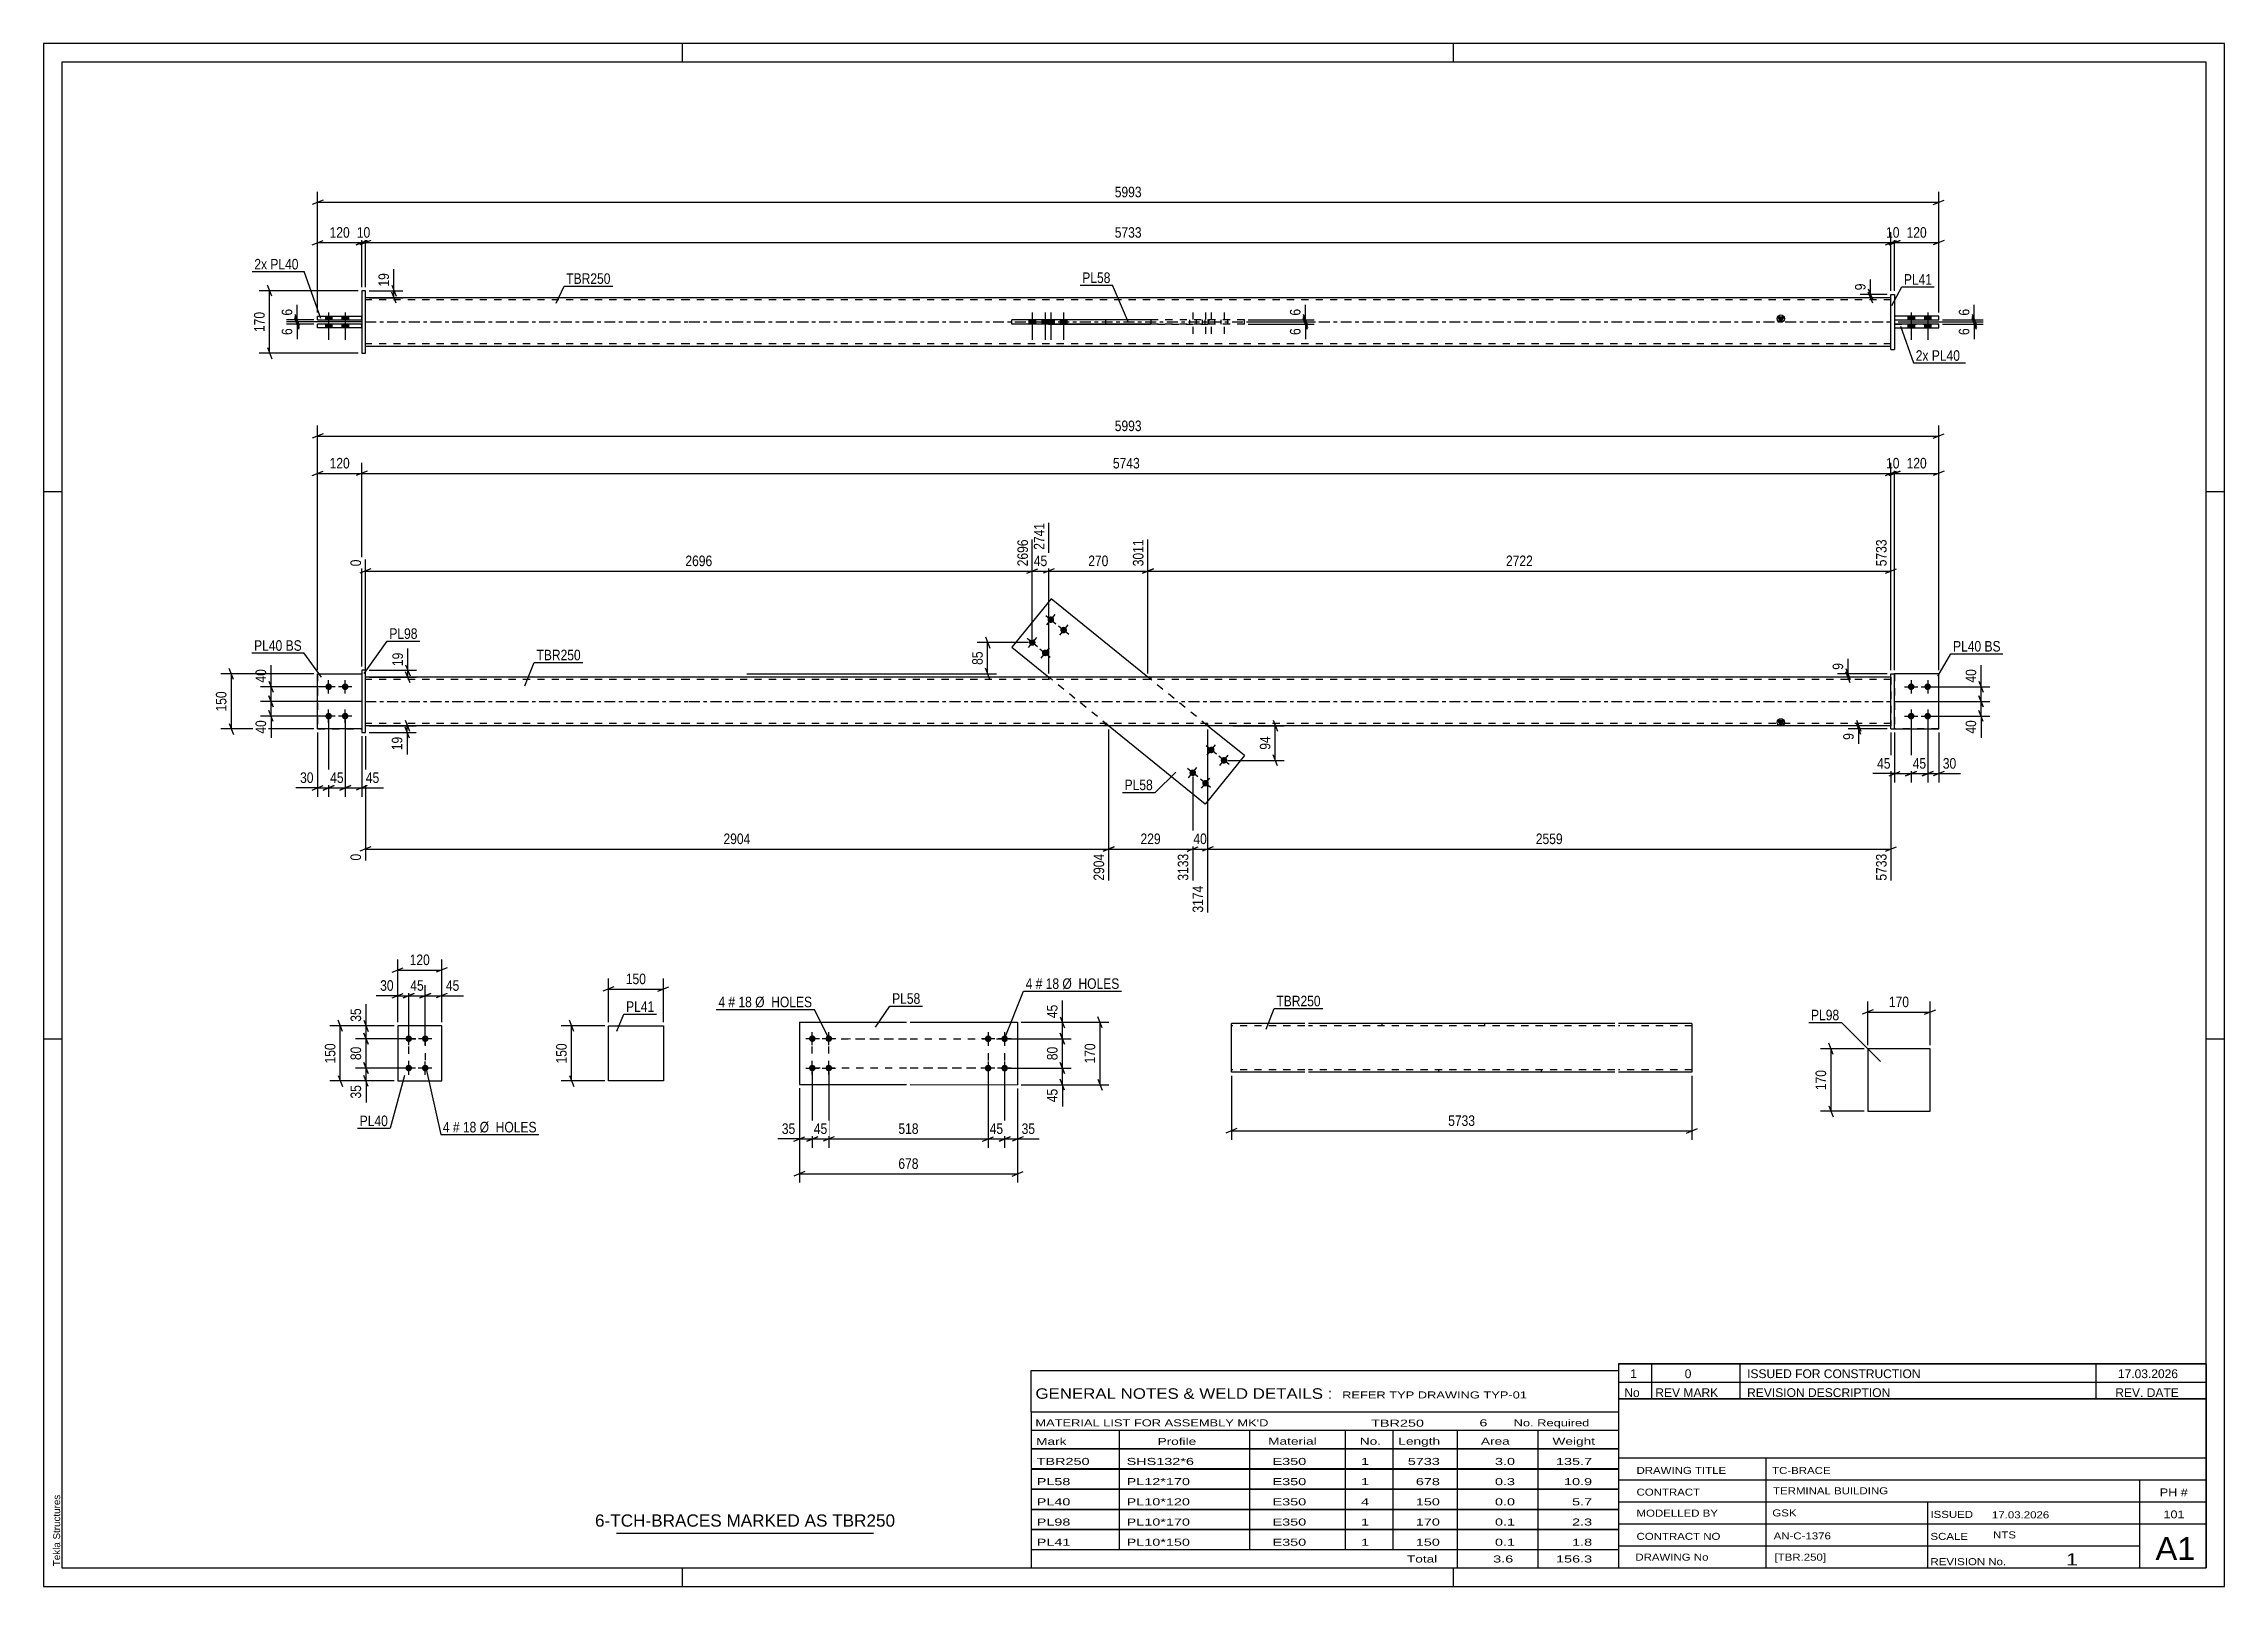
# Model space of a CAD drawing. Header units: millimetres. Extents: x 0 to 594, y 0 to 420.
import ezdxf

# ---------------------------------------------------------------- set-up
doc = ezdxf.new("R2010")
doc.units = ezdxf.units.MM
doc.linetypes.add('DXK_LINE_DOT2', pattern=[3.9198, 1.9599, -1.9599])
doc.linetypes.add('DXK_LINE_DOT3', pattern=[5.9187, 2.979, -0.9799, 0.9799, -0.9799])
doc.styles.add('Arial', font='ARIAL.TTF', dxfattribs={"height": 0.2})
doc.styles.add('Arial Narrow', font='ARIALN.TTF', dxfattribs={"height": 0.2})

# ---------------------------------------------------------------- blocks, each defined once
blk = doc.blocks.new('Unknown-580874827-1129')
at = {"color": 5, "linetype": 'Continuous'}
for p, q in [((594, 420), (0, 420)), ((0, 420), (0, 0)), ((174, 415), (174, 420)), ((384, 415), (384, 420)), ((594, 0), (594, 420)), ((589, 415), (5, 415)), ((5, 415), (5, 5)), ((589, 5), (589, 415)), ((5, 298), (0, 298)), ((594, 298), (589, 298)), ((5, 149), (0, 149)), ((594, 149), (589, 149)), ((0, 0), (594, 0)), ((5, 5), (589, 5)), ((174, 0), (174, 5)), ((384, 0), (384, 5))]:
    blk.add_line(p, q, dxfattribs=at)
at = {"color": 174, "linetype": 'Continuous', "style": 'Arial'}
blk.add_text('Tekla Structures', height=1.9102, rotation=90, dxfattribs=at).set_placement((4.5, 5.5))
blk = doc.blocks.new('Bolt-580874827-1256 - 1220')
at = {"linetype": 'Continuous'}
for points in [[(209.37, 150.01, -1), (209.37, 148.21, -1)], [(213.87, 150.01, -1), (213.87, 148.21, -1)], [(209.37, 142.01, -1), (209.37, 140.21, -1)], [(213.87, 142.01, -1), (213.87, 140.21, -1)]]:
    blk.add_hatch(color=1, dxfattribs=at).paths.add_polyline_path(points)
at = {"color": 1, "linetype": 'Continuous'}
for p, q in [((207.57, 149.11), (211.17, 149.11)), ((209.37, 147.31), (209.37, 150.91)), ((212.07, 149.11), (215.67, 149.11)), ((213.87, 147.31), (213.87, 150.91)), ((209.37, 139.31), (209.37, 142.91)), ((213.87, 139.31), (213.87, 142.91)), ((207.57, 141.11), (211.17, 141.11)), ((212.07, 141.11), (215.67, 141.11))]:
    blk.add_line(p, q, dxfattribs=at)
blk = doc.blocks.new('Bolt-580874827-1261 - 1220')
at = {"linetype": 'Continuous'}
for points in [[(257.27, 148.18, -1), (257.27, 149.98, -1)], [(261.77, 148.18, -1), (261.77, 149.98, -1)], [(257.27, 140.18, -1), (257.27, 141.98, -1)], [(261.77, 140.18, -1), (261.77, 141.98, -1)]]:
    blk.add_hatch(color=1, dxfattribs=at).paths.add_polyline_path(points)
at = {"color": 1, "linetype": 'Continuous'}
for p, q in [((259.07, 149.08), (255.47, 149.08)), ((257.27, 150.88), (257.27, 147.28)), ((263.57, 149.08), (259.97, 149.08)), ((261.77, 150.88), (261.77, 147.28)), ((257.27, 142.88), (257.27, 139.28)), ((261.77, 142.88), (261.77, 139.28)), ((259.07, 141.08), (255.47, 141.08)), ((263.57, 141.08), (259.97, 141.08))]:
    blk.add_line(p, q, dxfattribs=at)
blk = doc.blocks.new('Part-580874827-1276 - 1220')
at = {"color": 2, "linetype": 'Continuous'}
for p, q in [((205.88, 153.61), (205.87, 136.61)), ((205.88, 153.61), (235.07, 153.6)), ((236.07, 153.59), (265.27, 153.58)), ((265.27, 153.58), (265.27, 136.58)), ((205.87, 136.61), (235.07, 136.6)), ((236.07, 136.59), (265.27, 136.58))]:
    blk.add_line(p, q, dxfattribs=at)
blk = doc.blocks.new('Part-580874827-1555 - 1539')
at = {"color": 2, "linetype": 'Continuous'}
for p, q in [((96.45, 152.6), (96.45, 137.6)), ((108.45, 152.6), (96.45, 152.6)), ((108.45, 137.6), (108.45, 152.6)), ((96.45, 137.6), (108.45, 137.6))]:
    blk.add_line(p, q, dxfattribs=at)
blk = doc.blocks.new('Bolt-580874827-1560 - 1539')
at = {"linetype": 'Continuous'}
for points in [[(99.45, 148.2, -1), (99.45, 150, -1)], [(103.95, 148.2, -1), (103.95, 150, -1)], [(99.45, 140.2, -1), (99.45, 142, -1)], [(103.95, 140.2, -1), (103.95, 142, -1)]]:
    blk.add_hatch(color=1, dxfattribs=at).paths.add_polyline_path(points)
at = {"color": 1, "linetype": 'Continuous'}
for p, q in [((101.25, 149.1), (97.65, 149.1)), ((99.45, 147.3), (99.45, 150.9)), ((105.75, 149.1), (102.15, 149.1)), ((103.95, 147.3), (103.95, 150.9)), ((99.45, 139.3), (99.45, 142.9)), ((103.95, 139.3), (103.95, 142.9)), ((101.25, 141.1), (97.65, 141.1)), ((105.75, 141.1), (102.15, 141.1))]:
    blk.add_line(p, q, dxfattribs=at)
blk = doc.blocks.new('Part-580874827-1922 - 1901')
at = {"color": 7, "linetype": 'DXK_LINE_DOT2'}
for p, q in [((516.18, 248.42), (504.18, 248.42)), ((504.18, 233.42), (504.18, 248.42)), ((516.18, 233.42), (516.18, 248.42)), ((516.18, 233.42), (504.18, 233.42))]:
    blk.add_line(p, q, dxfattribs=at)
blk = doc.blocks.new('Part-580874827-1923 - 1901')
at = {"color": 2, "linetype": 'Continuous'}
for p, q in [((503.18, 248.42), (504.18, 248.42)), ((503.18, 233.42), (503.18, 248.42)), ((504.18, 233.42), (504.18, 248.42)), ((503.18, 233.42), (503.18, 233.42)), ((503.18, 233.42), (504.18, 233.42))]:
    blk.add_line(p, q, dxfattribs=at)
at = {"color": 7, "linetype": 'DXK_LINE_DOT2'}
for p, q in [((503.18, 248.42), (504.18, 248.42)), ((503.18, 233.42), (504.18, 233.42))]:
    blk.add_line(p, q, dxfattribs=at)
blk = doc.blocks.new('Part-580874827-1928 - 1901')
at = {"color": 2, "linetype": 'Continuous'}
for p, q in [((74.64, 233.42), (74.64, 248.42)), ((74.64, 248.42), (86.64, 248.42)), ((86.64, 233.42), (74.64, 233.42))]:
    blk.add_line(p, q, dxfattribs=at)
at = {"color": 7, "linetype": 'DXK_LINE_DOT2'}
blk.add_line((86.64, 248.42), (86.64, 233.42), dxfattribs=at)
blk = doc.blocks.new('Part-580874827-1912 - 1901')
at = {"linetype": 'Continuous'}
blk.add_hatch(color=2, dxfattribs=at).paths.add_polyline_path([(473.18, 234.32), (472.38, 235.72), (473.98, 235.72)])
at = {"color": 2, "linetype": 'Continuous'}
for p, q in [((175.64, 247.52), (87.64, 247.52)), ((415.08, 247.52), (175.74, 247.52)), ((503.18, 247.52), (415.18, 247.52)), ((175.64, 234.32), (87.64, 234.32)), ((415.08, 234.32), (175.74, 234.32)), ((503.18, 234.32), (415.18, 234.32)), ((473.18, 234.32), (472.38, 235.72)), ((472.38, 235.72), (473.98, 235.72)), ((473.98, 235.72), (473.18, 234.32))]:
    blk.add_line(p, q, dxfattribs=at)
at = {"color": 7, "linetype": 'DXK_LINE_DOT2'}
for p, q in [((87.64, 234.32), (87.64, 247.52)), ((175.64, 246.92), (87.64, 246.92)), ((415.08, 246.92), (175.74, 246.92)), ((273.69, 247.52), (273.69, 246.92)), ((301.61, 247.52), (301.61, 246.92)), ((503.18, 246.92), (415.18, 246.92)), ((503.18, 247.52), (503.18, 234.32)), ((175.64, 234.92), (87.64, 234.92)), ((415.08, 234.92), (175.74, 234.92)), ((289.22, 234.32), (289.22, 234.92)), ((317.13, 234.32), (317.13, 234.92)), ((503.18, 234.92), (415.18, 234.92))]:
    blk.add_line(p, q, dxfattribs=at)
at = {"color": 7, "linetype": 'DXK_LINE_DOT3'}
for p, q in [((87.64, 240.92), (175.64, 240.92)), ((175.74, 240.92), (415.08, 240.92)), ((415.18, 240.92), (503.18, 240.92))]:
    blk.add_line(p, q, dxfattribs=at)
at = {"color": 2, "linetype": 'Continuous'}
blk.add_circle((473.18, 235.22), 1, dxfattribs=at)
blk = doc.blocks.new('Part-580874827-1933 - 1901')
at = {"color": 7, "linetype": 'DXK_LINE_DOT2'}
for p, q in [((74.64, 248.42), (74.64, 233.42)), ((74.64, 248.42), (86.64, 248.42)), ((86.64, 248.42), (86.64, 233.42)), ((74.64, 233.42), (86.64, 233.42))]:
    blk.add_line(p, q, dxfattribs=at)
blk = doc.blocks.new('Part-580874827-1917 - 1901')
at = {"color": 2, "linetype": 'Continuous'}
for p, q in [((516.18, 248.42), (504.18, 248.42)), ((516.18, 233.42), (516.18, 248.42)), ((504.18, 233.42), (516.18, 233.42))]:
    blk.add_line(p, q, dxfattribs=at)
at = {"color": 7, "linetype": 'DXK_LINE_DOT2'}
blk.add_line((504.18, 248.42), (504.18, 233.42), dxfattribs=at)
blk = doc.blocks.new('Part-580874827-1938 - 1901')
at = {"color": 2, "linetype": 'Continuous'}
for p, q in [((87.64, 249.42), (86.64, 249.42)), ((86.64, 249.42), (86.64, 232.42)), ((87.64, 232.42), (87.64, 249.42)), ((86.64, 232.42), (87.64, 232.42))]:
    blk.add_line(p, q, dxfattribs=at)
blk = doc.blocks.new('Part-580874827-1943 - 1901')
at = {"color": 2, "linetype": 'Continuous'}
for p, q in [((274.45, 268.87), (263.74, 255.67)), ((300.77, 247.52), (274.45, 268.87)), ((263.74, 255.67), (273.79, 247.52)), ((316.37, 212.96), (290.06, 234.32)), ((327.08, 226.16), (317.03, 234.32)), ((327.08, 226.16), (316.37, 212.96))]:
    blk.add_line(p, q, dxfattribs=at)
at = {"color": 7, "linetype": 'DXK_LINE_DOT2'}
for p, q in [((290.06, 234.32), (273.79, 247.52)), ((317.03, 234.32), (300.77, 247.52))]:
    blk.add_line(p, q, dxfattribs=at)
blk = doc.blocks.new('Bolt-580874827-1944 - 1901')
at = {"linetype": 'Continuous'}
for points in [[(508.68, 245.82, -1), (508.68, 244.02, -1)], [(513.18, 245.82, -1), (513.18, 244.02, -1)], [(508.68, 237.82, -1), (508.68, 236.02, -1)], [(513.18, 237.82, -1), (513.18, 236.02, -1)]]:
    blk.add_hatch(color=1, dxfattribs=at).paths.add_polyline_path(points)
at = {"color": 1, "linetype": 'Continuous'}
for p, q in [((506.88, 244.92), (510.48, 244.92)), ((508.68, 246.72), (508.68, 243.12)), ((511.38, 244.92), (514.98, 244.92)), ((513.18, 246.72), (513.18, 243.12)), ((508.68, 238.72), (508.68, 235.12)), ((513.18, 238.72), (513.18, 235.12)), ((506.88, 236.92), (510.48, 236.92)), ((511.38, 236.92), (514.98, 236.92))]:
    blk.add_line(p, q, dxfattribs=at)
blk = doc.blocks.new('Bolt-580874827-1945 - 1901')
at = {"linetype": 'Continuous'}
for points in [[(77.64, 244.02, -1), (77.64, 245.82, -1)], [(82.14, 244.02, -1), (82.14, 245.82, -1)], [(77.64, 236.02, -1), (77.64, 237.82, -1)], [(82.14, 236.02, -1), (82.14, 237.82, -1)]]:
    blk.add_hatch(color=1, dxfattribs=at).paths.add_polyline_path(points)
at = {"color": 1, "linetype": 'Continuous'}
for p, q in [((79.44, 244.92), (75.84, 244.92)), ((77.64, 243.12), (77.64, 246.72)), ((83.94, 244.92), (80.34, 244.92)), ((82.14, 243.12), (82.14, 246.72)), ((77.64, 235.12), (77.64, 238.72)), ((82.14, 235.12), (82.14, 238.72)), ((79.44, 236.92), (75.84, 236.92)), ((83.94, 236.92), (80.34, 236.92))]:
    blk.add_line(p, q, dxfattribs=at)
blk = doc.blocks.new('Bolt-580874827-1946 - 1901')
at = {"linetype": 'Continuous'}
for points in [[(274.9, 263.87, -1), (273.77, 262.47, -1)], [(269.86, 257.66, -1), (268.73, 256.26, -1)], [(278.4, 261.04, -1), (277.26, 259.64, -1)], [(273.36, 254.82, -1), (272.22, 253.43, -1)]]:
    blk.add_hatch(color=1, dxfattribs=at).paths.add_polyline_path(points)
at = {"color": 1, "linetype": 'Continuous'}
for p, q in [((272.94, 264.31), (275.73, 262.04)), ((275.47, 264.57), (273.2, 261.78)), ((276.43, 261.47), (279.23, 259.2)), ((278.97, 261.73), (276.7, 258.94)), ((267.9, 258.1), (270.69, 255.83)), ((270.43, 258.36), (268.16, 255.56)), ((273.92, 255.52), (271.66, 252.73)), ((271.39, 255.26), (274.19, 252.99))]:
    blk.add_line(p, q, dxfattribs=at)
blk = doc.blocks.new('Bolt-580874827-1947 - 1901')
at = {"linetype": 'Continuous'}
for points in [[(317.47, 227.01, -1), (318.6, 228.41, -1)], [(320.96, 224.17, -1), (322.1, 225.57, -1)], [(312.43, 220.8, -1), (313.56, 222.2, -1)], [(315.92, 217.96, -1), (317.05, 219.36, -1)]]:
    blk.add_hatch(color=1, dxfattribs=at).paths.add_polyline_path(points)
at = {"color": 1, "linetype": 'Continuous'}
for p, q in [((319.43, 226.58), (316.64, 228.84)), ((316.9, 226.31), (319.17, 229.11)), ((322.93, 223.74), (320.13, 226.01)), ((320.39, 223.48), (322.66, 226.27)), ((314.39, 220.36), (311.6, 222.63)), ((311.86, 220.1), (314.13, 222.9)), ((317.88, 217.53), (315.09, 219.8)), ((315.35, 217.26), (317.62, 220.06))]:
    blk.add_line(p, q, dxfattribs=at)
blk = doc.blocks.new('Part-580874827-2347 - 2328')
at = {"color": 2, "linetype": 'Continuous'}
for p, q in [((74.64, 342.63), (74.64, 343.63)), ((86.64, 343.63), (74.64, 343.63)), ((86.64, 342.63), (74.64, 342.63))]:
    blk.add_line(p, q, dxfattribs=at)
at = {"color": 7, "linetype": 'DXK_LINE_DOT2'}
blk.add_line((86.64, 342.63), (86.64, 343.63), dxfattribs=at)
blk = doc.blocks.new('Bolt-580874827-2331 - 2328')
at = {"linetype": 'Continuous'}
for points in [[(76.74, 344.83), (78.54, 344.83), (78.54, 345.83), (76.74, 345.83)], [(76.74, 344.83), (78.54, 344.83), (78.54, 345.83), (76.74, 345.83)], [(81.24, 344.83), (83.04, 344.83), (83.04, 345.83), (81.24, 345.83)], [(81.24, 344.83), (83.04, 344.83), (83.04, 345.83), (81.24, 345.83)], [(76.74, 342.63), (78.54, 342.63), (78.54, 343.63), (76.74, 343.63)], [(76.74, 342.63), (78.54, 342.63), (78.54, 343.63), (76.74, 343.63)], [(81.24, 342.63), (83.04, 342.63), (83.04, 343.63), (81.24, 343.63)], [(81.24, 342.63), (83.04, 342.63), (83.04, 343.63), (81.24, 343.63)]]:
    blk.add_hatch(color=1, dxfattribs=at).paths.add_polyline_path(points)
at = {"color": 1, "linetype": 'Continuous'}
for p, q in [((76.74, 345.83), (76.74, 344.83)), ((76.74, 345.83), (76.74, 344.83)), ((77.64, 346.83), (77.64, 339.33)), ((77.64, 346.83), (77.64, 339.33)), ((78.54, 345.83), (78.54, 344.83)), ((78.54, 345.83), (78.54, 344.83)), ((81.24, 345.83), (81.24, 344.83)), ((81.24, 345.83), (81.24, 344.83)), ((82.14, 346.83), (82.14, 339.33)), ((82.14, 346.83), (82.14, 339.33)), ((83.04, 345.83), (83.04, 344.83)), ((83.04, 345.83), (83.04, 344.83)), ((76.74, 343.63), (76.74, 342.63)), ((76.74, 343.63), (76.74, 342.63)), ((78.54, 343.63), (78.54, 342.63)), ((78.54, 343.63), (78.54, 342.63)), ((81.24, 343.63), (81.24, 342.63)), ((81.24, 343.63), (81.24, 342.63)), ((83.04, 343.63), (83.04, 342.63)), ((83.04, 343.63), (83.04, 342.63))]:
    blk.add_line(p, q, dxfattribs=at)
blk = doc.blocks.new('Bolt-580874827-2330 - 2328')
at = {"linetype": 'Continuous'}
for points in [[(509.58, 345.83), (507.78, 345.83), (507.78, 344.83), (509.58, 344.83)], [(509.58, 345.83), (507.78, 345.83), (507.78, 344.83), (509.58, 344.83)], [(514.08, 345.83), (512.28, 345.83), (512.28, 344.83), (514.08, 344.83)], [(514.08, 345.83), (512.28, 345.83), (512.28, 344.83), (514.08, 344.83)], [(509.58, 343.63), (507.78, 343.63), (507.78, 342.63), (509.58, 342.63)], [(509.58, 343.63), (507.78, 343.63), (507.78, 342.63), (509.58, 342.63)], [(514.08, 343.63), (512.28, 343.63), (512.28, 342.63), (514.08, 342.63)], [(514.08, 343.63), (512.28, 343.63), (512.28, 342.63), (514.08, 342.63)]]:
    blk.add_hatch(color=1, dxfattribs=at).paths.add_polyline_path(points)
at = {"color": 1, "linetype": 'Continuous'}
for p, q in [((507.78, 345.83), (507.78, 344.83)), ((507.78, 345.83), (507.78, 344.83)), ((508.68, 346.83), (508.68, 339.33)), ((508.68, 346.83), (508.68, 339.33)), ((509.58, 345.83), (509.58, 344.83)), ((509.58, 345.83), (509.58, 344.83)), ((512.28, 345.83), (512.28, 344.83)), ((512.28, 345.83), (512.28, 344.83)), ((513.18, 346.83), (513.18, 339.33)), ((513.18, 346.83), (513.18, 339.33)), ((514.08, 345.83), (514.08, 344.83)), ((514.08, 345.83), (514.08, 344.83)), ((507.78, 343.63), (507.78, 342.63)), ((507.78, 343.63), (507.78, 342.63)), ((509.58, 343.63), (509.58, 342.63)), ((509.58, 343.63), (509.58, 342.63)), ((512.28, 343.63), (512.28, 342.63)), ((512.28, 343.63), (512.28, 342.63)), ((514.08, 343.63), (514.08, 342.63)), ((514.08, 343.63), (514.08, 342.63))]:
    blk.add_line(p, q, dxfattribs=at)
blk = doc.blocks.new('Part-580874827-2336 - 2328')
at = {"color": 2, "linetype": 'Continuous'}
for p, q in [((263.74, 343.63), (263.74, 344.83)), ((301.61, 344.83), (263.74, 344.83)), ((274.45, 343.63), (274.45, 344.83)), ((301.61, 343.63), (263.74, 343.63))]:
    blk.add_line(p, q, dxfattribs=at)
at = {"color": 7, "linetype": 'DXK_LINE_DOT2'}
for p, q in [((327.08, 344.83), (301.61, 344.83)), ((316.37, 343.63), (316.37, 344.83)), ((327.08, 343.63), (327.08, 344.83)), ((327.08, 343.63), (301.61, 343.63))]:
    blk.add_line(p, q, dxfattribs=at)
blk = doc.blocks.new('Part-580874827-2337 - 2328')
at = {"color": 2, "linetype": 'Continuous'}
for p, q in [((87.64, 352.73), (86.64, 352.73)), ((86.64, 352.73), (86.64, 335.73)), ((87.64, 335.73), (87.64, 352.73)), ((86.64, 335.73), (87.64, 335.73))]:
    blk.add_line(p, q, dxfattribs=at)
blk = doc.blocks.new('Part-580874827-2342 - 2328')
at = {"color": 2, "linetype": 'Continuous'}
for p, q in [((74.64, 344.83), (74.64, 345.83)), ((74.64, 345.83), (86.64, 345.83)), ((74.64, 344.83), (86.64, 344.83))]:
    blk.add_line(p, q, dxfattribs=at)
at = {"color": 7, "linetype": 'DXK_LINE_DOT2'}
blk.add_line((86.64, 344.83), (86.64, 345.83), dxfattribs=at)
blk = doc.blocks.new('Part-580874827-2352 - 2328')
at = {"color": 2, "linetype": 'Continuous'}
for p, q in [((503.18, 351.73), (503.18, 351.73)), ((503.18, 336.73), (503.18, 351.73)), ((503.18, 351.73), (504.18, 351.73)), ((504.18, 351.73), (504.18, 351.73)), ((504.18, 351.73), (504.18, 336.73)), ((503.18, 336.73), (504.18, 336.73)), ((503.18, 336.73), (503.18, 336.73)), ((504.18, 336.73), (504.18, 336.73))]:
    blk.add_line(p, q, dxfattribs=at)
at = {"color": 7, "linetype": 'DXK_LINE_DOT2'}
for p, q in [((503.18, 351.73), (504.18, 351.73)), ((503.18, 336.73), (504.18, 336.73)), ((504.18, 336.73), (504.18, 336.73))]:
    blk.add_line(p, q, dxfattribs=at)
blk = doc.blocks.new('Part-580874827-2357 - 2328')
at = {"color": 2, "linetype": 'Continuous'}
for p, q in [((516.18, 345.83), (504.18, 345.83)), ((504.18, 345.83), (504.18, 344.83)), ((504.18, 344.83), (516.18, 344.83)), ((516.18, 344.83), (516.18, 345.83))]:
    blk.add_line(p, q, dxfattribs=at)
at = {"color": 7, "linetype": 'DXK_LINE_DOT2'}
for p, q in [((516.18, 345.83), (504.18, 345.83)), ((504.18, 344.83), (516.18, 344.83))]:
    blk.add_line(p, q, dxfattribs=at)
blk = doc.blocks.new('Part-580874827-2362 - 2328')
at = {"color": 2, "linetype": 'Continuous'}
for p, q in [((516.18, 343.63), (504.18, 343.63)), ((504.18, 343.63), (504.18, 342.63)), ((504.18, 342.63), (516.18, 342.63)), ((516.18, 342.63), (516.18, 343.63))]:
    blk.add_line(p, q, dxfattribs=at)
at = {"color": 7, "linetype": 'DXK_LINE_DOT2'}
for p, q in [((504.18, 343.63), (516.18, 343.63)), ((504.18, 342.63), (516.18, 342.63))]:
    blk.add_line(p, q, dxfattribs=at)
blk = doc.blocks.new('Part-580874827-2367 - 2328')
at = {"linetype": 'Continuous'}
blk.add_hatch(color=2, dxfattribs=at).paths.add_polyline_path([(473.18, 344.23), (472.38, 345.63), (473.98, 345.63)])
at = {"color": 2, "linetype": 'Continuous'}
for p, q in [((175.64, 350.83), (87.64, 350.83)), ((415.08, 350.83), (175.74, 350.83)), ((503.18, 350.83), (415.18, 350.83)), ((273.69, 344.93), (273.69, 344.83)), ((273.69, 344.93), (301.61, 344.93)), ((289.22, 344.93), (289.22, 344.83)), ((301.61, 344.93), (301.61, 343.53)), ((473.18, 344.23), (472.38, 345.63)), ((472.38, 345.63), (473.98, 345.63)), ((473.98, 345.63), (473.18, 344.23)), ((273.69, 343.53), (273.69, 343.63)), ((301.61, 343.53), (273.69, 343.53)), ((289.22, 343.53), (289.22, 343.63)), ((87.64, 337.63), (175.64, 337.63)), ((175.74, 337.63), (415.08, 337.63)), ((415.18, 337.63), (503.18, 337.63))]:
    blk.add_line(p, q, dxfattribs=at)
at = {"color": 7, "linetype": 'DXK_LINE_DOT2'}
for p, q in [((87.64, 337.63), (87.64, 350.83)), ((503.18, 337.63), (503.18, 350.83)), ((175.64, 350.23), (87.64, 350.23)), ((415.08, 350.23), (175.74, 350.23)), ((273.69, 344.83), (273.69, 343.53)), ((289.22, 344.83), (289.22, 343.53)), ((301.61, 344.93), (317.13, 344.93)), ((317.13, 344.93), (317.13, 343.53)), ((503.18, 350.23), (415.18, 350.23)), ((317.13, 343.53), (301.61, 343.53)), ((175.64, 338.23), (87.64, 338.23)), ((415.08, 338.23), (175.74, 338.23)), ((503.18, 338.23), (415.18, 338.23))]:
    blk.add_line(p, q, dxfattribs=at)
at = {"color": 7, "linetype": 'DXK_LINE_DOT3'}
for p, q in [((87.64, 344.23), (175.64, 344.23)), ((175.74, 344.23), (415.08, 344.23)), ((415.18, 344.23), (503.18, 344.23))]:
    blk.add_line(p, q, dxfattribs=at)
at = {"color": 2, "linetype": 'Continuous'}
blk.add_circle((473.18, 345.13), 1, dxfattribs=at)
blk = doc.blocks.new('Bolt-580874827-2373 - 2328')
at = {"linetype": 'Continuous'}
for points in [[(270.2, 344.83), (268.4, 344.83), (268.4, 343.63), (270.2, 343.63)], [(273.69, 344.83), (271.89, 344.83), (271.89, 343.63), (273.69, 343.63)], [(275.24, 344.83), (273.44, 344.83), (273.44, 343.63), (275.24, 343.63)], [(278.73, 344.83), (276.93, 344.83), (276.93, 343.63), (278.73, 343.63)]]:
    blk.add_hatch(color=1, dxfattribs=at).paths.add_polyline_path(points)
at = {"color": 1, "linetype": 'Continuous'}
for p, q in [((268.4, 344.83), (268.4, 343.63)), ((269.3, 346.83), (269.3, 339.33)), ((270.2, 344.83), (270.2, 343.63)), ((271.89, 344.83), (271.89, 343.63)), ((272.79, 346.83), (272.79, 339.33)), ((273.44, 344.83), (273.44, 343.63)), ((273.69, 344.83), (273.69, 343.63)), ((274.34, 346.83), (274.34, 339.33)), ((275.24, 344.83), (275.24, 343.63)), ((276.93, 344.83), (276.93, 343.63)), ((277.83, 346.83), (277.83, 339.33)), ((278.73, 344.83), (278.73, 343.63))]:
    blk.add_line(p, q, dxfattribs=at)
blk = doc.blocks.new('Bolt-580874827-2374 - 2328')
at = {"color": 1, "linetype": 'DXK_LINE_DOT2'}
for p, q in [((312.09, 344.83), (312.09, 343.63)), ((312.99, 346.83), (312.99, 339.33)), ((313.89, 344.83), (313.89, 343.63)), ((315.59, 344.83), (315.59, 343.63)), ((316.49, 346.83), (316.49, 339.33)), ((317.13, 344.83), (317.13, 343.63)), ((317.39, 344.83), (317.39, 343.63)), ((318.03, 346.83), (318.03, 339.33)), ((318.93, 344.83), (318.93, 343.63)), ((320.63, 344.83), (320.63, 343.63)), ((321.53, 346.83), (321.53, 339.33)), ((322.43, 344.83), (322.43, 343.63))]:
    blk.add_line(p, q, dxfattribs=at)
blk = doc.blocks.new('Part-580874827-4292 - 4291')
at = {"color": 2, "linetype": 'Continuous'}
for p, q in [((496.86, 146.34), (496.86, 129.34)), ((513.86, 146.34), (496.86, 146.34)), ((513.86, 129.34), (513.86, 146.34)), ((496.86, 129.34), (513.86, 129.34))]:
    blk.add_line(p, q, dxfattribs=at)
blk = doc.blocks.new('Part-580874827-1515 - 1499')
at = {"color": 2, "linetype": 'Continuous'}
for p, q in [((153.82, 152.6), (168.82, 152.6)), ((153.82, 137.6), (153.82, 152.6)), ((168.82, 152.6), (168.82, 137.6)), ((168.82, 137.6), (153.82, 137.6))]:
    blk.add_line(p, q, dxfattribs=at)
blk = doc.blocks.new('Part-580874827-1478 - 1462')
at = {"color": 2, "linetype": 'Continuous'}
for p, q in [((343.52, 153.21), (323.52, 153.21)), ((323.52, 140.1), (323.52, 153.21)), ((427.96, 153.21), (344.52, 153.21)), ((448.96, 153.21), (428.96, 153.21)), ((448.96, 153.21), (448.96, 153.12)), ((448.96, 153.12), (448.96, 152.01)), ((448.96, 152.01), (448.96, 140.01)), ((323.52, 140.01), (323.52, 140.1)), ((343.52, 140.01), (323.52, 140.01)), ((427.96, 140.01), (344.52, 140.01)), ((448.96, 140.01), (428.96, 140.01))]:
    blk.add_line(p, q, dxfattribs=at)
at = {"color": 7, "linetype": 'DXK_LINE_DOT2'}
for p, q in [((343.52, 152.61), (323.52, 152.61)), ((427.96, 152.61), (344.52, 152.61)), ((364.52, 153.21), (364.52, 152.61)), ((392.44, 153.21), (392.44, 152.61)), ((448.96, 152.61), (428.96, 152.61)), ((448.96, 152.86), (448.96, 152.01)), ((323.52, 140.61), (323.52, 140.66)), ((343.52, 140.61), (323.52, 140.61)), ((323.52, 140.01), (323.52, 140.01)), ((427.96, 140.61), (344.52, 140.61)), ((380.04, 140.01), (380.04, 140.61)), ((407.96, 140.01), (407.96, 140.61)), ((448.96, 140.61), (428.96, 140.61)), ((448.96, 140.66), (448.96, 140.75)), ((448.96, 140.61), (448.96, 140.66)), ((448.96, 140.61), (448.96, 140.66))]:
    blk.add_line(p, q, dxfattribs=at)
blk = doc.blocks.new('Rectangle-580874827-1446 - 1220')
at = {"color": 1, "linetype": 'DXK_LINE_DOT2'}
for p, q in [((209.37, 149.11), (235.07, 149.1)), ((209.37, 141.11), (209.37, 149.11)), ((236.07, 149.09), (261.77, 149.08)), ((261.77, 149.08), (261.77, 141.08)), ((235.07, 141.1), (209.37, 141.11)), ((261.77, 141.08), (236.07, 141.09))]:
    blk.add_line(p, q, dxfattribs=at)
blk = doc.blocks.new('Rectangle-580874827-1669 - 1539')
at = {"color": 1, "linetype": 'DXK_LINE_DOT2'}
blk.add_lwpolyline([(99.45, 149.1), (103.95, 149.1), (103.95, 141.1), (99.45, 141.1), (99.45, 149.1)], close=True, dxfattribs=at)
blk = doc.blocks.new('Rectangle-580874827-1435 - 1220')
at = {"color": 1, "linetype": 'DXK_LINE_DOT2'}
for p, q in [((213.87, 149.11), (235.07, 149.1)), ((213.87, 141.11), (213.87, 149.11)), ((236.07, 149.09), (257.27, 149.08)), ((257.27, 149.08), (257.27, 141.08)), ((235.07, 141.1), (213.87, 141.11)), ((257.27, 141.08), (236.07, 141.09))]:
    blk.add_line(p, q, dxfattribs=at)
blk = doc.blocks.new('StraightDimension-580874827-1280 - 1220')
at = {"color": 7, "linetype": 'Continuous'}
for p, q in [((276.91, 142.58), (278.11, 139.58)), ((262.77, 141.08), (279.91, 141.08)), ((278.11, 135.08), (276.91, 138.08)), ((277.51, 136.58), (277.51, 141.08)), ((266.27, 136.58), (279.91, 136.58))]:
    blk.add_line(p, q, dxfattribs=at)
at = {"color": 0}
blk.add_wipeout([(276.76, 136.05), (272.56, 136.05), (272.56, 131.2), (276.76, 131.2)], dxfattribs=at)
at = {"color": 7, "linetype": 'Continuous'}
blk.add_line((277.51, 136.58), (277.51, 130.67), dxfattribs=at)
blk.add_line((277.51, 136.58), (277.51, 130.67), dxfattribs=at)
at = {"color": 3, "style": 'Arial Narrow'}
blk.add_text('45', height=2.863, rotation=90.00021, dxfattribs=at).set_placement((276.16, 131.8))
blk = doc.blocks.new('StraightDimension-580874827-1420 - 1220')
at = {"color": 7, "linetype": 'Continuous'}
for p, q in [((209.37, 140.11), (209.37, 119.42)), ((205.87, 135.61), (205.87, 119.42)), ((204.37, 121.22), (207.37, 122.42)), ((205.87, 121.82), (209.37, 121.82)), ((210.87, 122.42), (207.87, 121.22))]:
    blk.add_line(p, q, dxfattribs=at)
at = {"color": 0}
blk.add_wipeout([(205.34, 122.57), (205.34, 126.77), (200.48, 126.77), (200.48, 122.57)], dxfattribs=at)
at = {"color": 7, "linetype": 'Continuous'}
blk.add_line((205.87, 121.82), (199.96, 121.82), dxfattribs=at)
blk.add_line((205.87, 121.82), (199.96, 121.82), dxfattribs=at)
at = {"color": 3, "style": 'Arial Narrow'}
blk.add_text('35', height=2.863, dxfattribs=at).set_placement((201.08, 123.17))
blk = doc.blocks.new('StraightDimension-580874827-1292 - 1220')
at = {"color": 7, "linetype": 'Continuous'}
for p, q in [((262.77, 149.08), (279.91, 149.08)), ((276.91, 150.58), (278.11, 147.58)), ((277.51, 141.08), (277.51, 149.08)), ((278.11, 139.58), (276.91, 142.58)), ((262.77, 141.08), (279.91, 141.08))]:
    blk.add_line(p, q, dxfattribs=at)
at = {"color": 0}
blk.add_wipeout([(276.76, 147.51), (272.56, 147.51), (272.56, 142.65), (276.76, 142.65)], dxfattribs=at)
at = {"color": 3, "style": 'Arial Narrow'}
blk.add_text('80', height=2.863, rotation=90.00021, dxfattribs=at).set_placement((276.16, 143.25))
blk = doc.blocks.new('StraightDimension-580874827-1301 - 1220')
at = {"color": 7, "linetype": 'Continuous'}
for p, q in [((276.91, 155.08), (278.11, 152.08)), ((262.77, 149.08), (279.91, 149.08)), ((266.27, 153.58), (279.91, 153.58)), ((278.11, 147.58), (276.91, 150.58)), ((277.51, 149.08), (277.51, 153.58))]:
    blk.add_line(p, q, dxfattribs=at)
at = {"color": 0}
blk.add_wipeout([(276.76, 158.96), (272.56, 158.96), (272.56, 154.1), (276.76, 154.1)], dxfattribs=at)
at = {"color": 7, "linetype": 'Continuous'}
blk.add_line((277.51, 153.58), (277.51, 159.48), dxfattribs=at)
blk.add_line((277.51, 153.58), (277.51, 159.48), dxfattribs=at)
at = {"color": 3, "style": 'Arial Narrow'}
blk.add_text('45', height=2.863, rotation=90.00021, dxfattribs=at).set_placement((276.16, 154.7))
blk = doc.blocks.new('StraightDimension-580874827-1384 - 1220')
at = {"color": 7, "linetype": 'Continuous'}
for p, q in [((205.87, 135.61), (205.87, 109.91)), ((265.27, 135.58), (265.27, 109.91)), ((207.37, 112.91), (204.37, 111.71)), ((263.77, 111.71), (266.77, 112.91)), ((205.87, 112.31), (265.27, 112.31))]:
    blk.add_line(p, q, dxfattribs=at)
at = {"color": 0}
blk.add_wipeout([(238.91, 113.06), (238.91, 117.26), (232.22, 117.26), (232.22, 113.06)], dxfattribs=at)
at = {"color": 3, "style": 'Arial Narrow'}
blk.add_text('678', height=2.863, dxfattribs=at).set_placement((232.82, 113.66))
blk = doc.blocks.new('StraightDimension-580874827-1389 - 1220')
at = {"color": 7, "linetype": 'Continuous'}
for p, q in [((261.77, 140.08), (261.77, 119.42)), ((265.27, 135.58), (265.27, 119.42)), ((260.27, 121.22), (263.27, 122.42)), ((261.77, 121.82), (265.27, 121.82)), ((266.77, 122.42), (263.77, 121.22))]:
    blk.add_line(p, q, dxfattribs=at)
at = {"color": 0}
blk.add_wipeout([(270.65, 122.57), (270.65, 126.77), (265.79, 126.77), (265.79, 122.57)], dxfattribs=at)
at = {"color": 7, "linetype": 'Continuous'}
blk.add_line((265.27, 121.82), (271.17, 121.82), dxfattribs=at)
blk.add_line((265.27, 121.82), (271.17, 121.82), dxfattribs=at)
at = {"color": 3, "style": 'Arial Narrow'}
blk.add_text('35', height=2.863, dxfattribs=at).set_placement((266.39, 123.17))
blk = doc.blocks.new('StraightDimension-580874827-1395 - 1220')
at = {"color": 7, "linetype": 'Continuous'}
for p, q in [((257.27, 140.08), (257.27, 119.42)), ((261.77, 140.08), (261.77, 119.42)), ((255.77, 121.22), (258.77, 122.42)), ((257.27, 121.82), (261.77, 121.82)), ((263.27, 122.42), (260.27, 121.22))]:
    blk.add_line(p, q, dxfattribs=at)
at = {"color": 0}
blk.add_wipeout([(261.95, 122.57), (261.95, 126.77), (257.09, 126.77), (257.09, 122.57)], dxfattribs=at)
at = {"color": 3, "style": 'Arial Narrow'}
blk.add_text('45', height=2.863, dxfattribs=at).set_placement((257.69, 123.17))
blk = doc.blocks.new('StraightDimension-580874827-1404 - 1220')
at = {"color": 7, "linetype": 'Continuous'}
for p, q in [((213.87, 140.11), (213.87, 119.42)), ((257.27, 140.08), (257.27, 119.42)), ((215.37, 122.42), (212.37, 121.22)), ((213.87, 121.82), (257.27, 121.82)), ((255.77, 121.22), (258.77, 122.42))]:
    blk.add_line(p, q, dxfattribs=at)
at = {"color": 0}
blk.add_wipeout([(238.91, 122.57), (238.91, 126.77), (232.23, 126.77), (232.23, 122.57)], dxfattribs=at)
at = {"color": 3, "style": 'Arial Narrow'}
blk.add_text('518', height=2.863, dxfattribs=at).set_placement((232.83, 123.17))
blk = doc.blocks.new('StraightDimension-580874827-1412 - 1220')
at = {"color": 7, "linetype": 'Continuous'}
for p, q in [((209.37, 140.11), (209.37, 119.42)), ((213.87, 140.11), (213.87, 119.42)), ((207.87, 121.22), (210.87, 122.42)), ((209.37, 121.82), (213.87, 121.82)), ((215.37, 122.42), (212.37, 121.22))]:
    blk.add_line(p, q, dxfattribs=at)
at = {"color": 0}
blk.add_wipeout([(214.05, 122.57), (214.05, 126.77), (209.19, 126.77), (209.19, 122.57)], dxfattribs=at)
at = {"color": 3, "style": 'Arial Narrow'}
blk.add_text('45', height=2.863, dxfattribs=at).set_placement((209.79, 123.17))
blk = doc.blocks.new('StraightDimension-580874827-1427 - 1220')
at = {"color": 7, "linetype": 'Continuous'}
for p, q in [((288.37, 152.08), (287.17, 155.08)), ((266.27, 153.58), (290.17, 153.58)), ((287.77, 136.58), (287.77, 153.58)), ((287.17, 138.08), (288.37, 135.08)), ((266.27, 136.58), (290.17, 136.58))]:
    blk.add_line(p, q, dxfattribs=at)
at = {"color": 0}
blk.add_wipeout([(287.02, 148.42), (282.82, 148.42), (282.82, 141.74), (287.02, 141.74)], dxfattribs=at)
at = {"color": 3, "style": 'Arial Narrow'}
blk.add_text('170', height=2.863, rotation=90.00021, dxfattribs=at).set_placement((286.42, 142.34))
blk = doc.blocks.new('StraightDimension-580874827-1579 - 1539')
at = {"color": 7, "linetype": 'Continuous'}
for p, q in [((94.95, 160.2), (97.95, 161.4)), ((96.45, 153.6), (96.45, 163.65)), ((96.45, 160.8), (99.45, 160.8)), ((100.95, 161.4), (97.95, 160.2)), ((99.45, 150.1), (99.45, 163.65))]:
    blk.add_line(p, q, dxfattribs=at)
at = {"color": 0}
blk.add_wipeout([(95.93, 161.55), (95.93, 165.75), (91.07, 165.75), (91.07, 161.55)], dxfattribs=at)
at = {"color": 7, "linetype": 'Continuous'}
blk.add_line((96.45, 160.8), (90.55, 160.8), dxfattribs=at)
blk.add_line((96.45, 160.8), (90.55, 160.8), dxfattribs=at)
at = {"color": 3, "style": 'Arial Narrow'}
blk.add_text('30', height=2.863, dxfattribs=at).set_placement((91.67, 162.15))
blk = doc.blocks.new('StraightDimension-580874827-1656 - 1539')
at = {"color": 7, "linetype": 'Continuous'}
for p, q in [((95.45, 152.6), (84.97, 152.6)), ((98.45, 149.1), (84.97, 149.1)), ((87.22, 154.1), (88.42, 151.1)), ((88.42, 147.6), (87.22, 150.6)), ((87.82, 149.1), (87.82, 152.6))]:
    blk.add_line(p, q, dxfattribs=at)
at = {"color": 0}
blk.add_wipeout([(87.07, 157.98), (82.87, 157.98), (82.87, 153.12), (87.07, 153.12)], dxfattribs=at)
at = {"color": 7, "linetype": 'Continuous'}
blk.add_line((87.82, 152.6), (87.82, 158.5), dxfattribs=at)
blk.add_line((87.82, 152.6), (87.82, 158.5), dxfattribs=at)
at = {"color": 3, "style": 'Arial Narrow'}
blk.add_text('35', height=2.863, rotation=90.00021, dxfattribs=at).set_placement((86.47, 153.72))
blk = doc.blocks.new('StraightDimension-580874827-1592 - 1539')
at = {"color": 7, "linetype": 'Continuous'}
for p, q in [((97.95, 160.2), (100.95, 161.4)), ((99.45, 150.1), (99.45, 163.65)), ((99.45, 160.8), (103.95, 160.8)), ((105.45, 161.4), (102.45, 160.2)), ((103.95, 150.1), (103.95, 163.65))]:
    blk.add_line(p, q, dxfattribs=at)
at = {"color": 0}
blk.add_wipeout([(104.13, 161.55), (104.13, 165.75), (99.28, 165.75), (99.28, 161.55)], dxfattribs=at)
at = {"color": 3, "style": 'Arial Narrow'}
blk.add_text('45', height=2.863, dxfattribs=at).set_placement((99.88, 162.15))
blk = doc.blocks.new('StraightDimension-580874827-1562 - 1539')
at = {"color": 7, "linetype": 'Continuous'}
for p, q in [((94.95, 167.2), (97.95, 168.4)), ((96.45, 153.6), (96.45, 170.65)), ((96.45, 167.8), (108.45, 167.8)), ((109.95, 168.4), (106.95, 167.2)), ((108.45, 153.6), (108.45, 170.65))]:
    blk.add_line(p, q, dxfattribs=at)
at = {"color": 0}
blk.add_wipeout([(105.8, 168.55), (105.8, 172.75), (99.11, 172.75), (99.11, 168.55)], dxfattribs=at)
at = {"color": 3, "style": 'Arial Narrow'}
blk.add_text('120', height=2.863, dxfattribs=at).set_placement((99.71, 169.15))
blk = doc.blocks.new('StraightDimension-580874827-1602 - 1539')
at = {"color": 7, "linetype": 'Continuous'}
for p, q in [((102.45, 160.2), (105.45, 161.4)), ((103.95, 150.1), (103.95, 163.65)), ((103.95, 160.8), (108.45, 160.8)), ((109.95, 161.4), (106.95, 160.2)), ((108.45, 153.6), (108.45, 163.65))]:
    blk.add_line(p, q, dxfattribs=at)
at = {"color": 0}
blk.add_wipeout([(113.84, 161.55), (113.84, 165.75), (108.98, 165.75), (108.98, 161.55)], dxfattribs=at)
at = {"color": 7, "linetype": 'Continuous'}
blk.add_line((108.45, 160.8), (114.36, 160.8), dxfattribs=at)
blk.add_line((108.45, 160.8), (114.36, 160.8), dxfattribs=at)
at = {"color": 3, "style": 'Arial Narrow'}
blk.add_text('45', height=2.863, dxfattribs=at).set_placement((109.58, 162.15))
blk = doc.blocks.new('StraightDimension-580874827-1616 - 1539')
at = {"color": 7, "linetype": 'Continuous'}
for p, q in [((95.45, 152.6), (77.97, 152.6)), ((81.42, 151.1), (80.22, 154.1)), ((80.82, 137.6), (80.82, 152.6)), ((95.45, 137.6), (77.97, 137.6)), ((80.22, 139.1), (81.42, 136.1))]:
    blk.add_line(p, q, dxfattribs=at)
at = {"color": 0}
blk.add_wipeout([(80.07, 148.44), (75.87, 148.44), (75.87, 141.75), (80.07, 141.75)], dxfattribs=at)
at = {"color": 3, "style": 'Arial Narrow'}
blk.add_text('150', height=2.863, rotation=90.00021, dxfattribs=at).set_placement((79.47, 142.35))
blk = doc.blocks.new('StraightDimension-580874827-1633 - 1539')
at = {"color": 7, "linetype": 'Continuous'}
for p, q in [((87.22, 142.6), (88.42, 139.6)), ((98.45, 141.1), (84.97, 141.1)), ((95.45, 137.6), (84.97, 137.6)), ((88.42, 136.1), (87.22, 139.1)), ((87.82, 137.6), (87.82, 141.1))]:
    blk.add_line(p, q, dxfattribs=at)
at = {"color": 0}
blk.add_wipeout([(87.07, 137.07), (82.87, 137.07), (82.87, 132.21), (87.07, 132.21)], dxfattribs=at)
at = {"color": 7, "linetype": 'Continuous'}
blk.add_line((87.82, 137.6), (87.82, 131.69), dxfattribs=at)
blk.add_line((87.82, 137.6), (87.82, 131.69), dxfattribs=at)
at = {"color": 3, "style": 'Arial Narrow'}
blk.add_text('35', height=2.863, rotation=90.00021, dxfattribs=at).set_placement((86.47, 132.81))
blk = doc.blocks.new('StraightDimension-580874827-1646 - 1539')
at = {"color": 7, "linetype": 'Continuous'}
for p, q in [((98.45, 149.1), (84.97, 149.1)), ((87.22, 150.6), (88.42, 147.6)), ((87.82, 141.1), (87.82, 149.1)), ((88.42, 139.6), (87.22, 142.6)), ((98.45, 141.1), (84.97, 141.1))]:
    blk.add_line(p, q, dxfattribs=at)
at = {"color": 0}
blk.add_wipeout([(87.07, 147.52), (82.87, 147.52), (82.87, 142.67), (87.07, 142.67)], dxfattribs=at)
at = {"color": 3, "style": 'Arial Narrow'}
blk.add_text('80', height=2.863, rotation=90.00021, dxfattribs=at).set_placement((86.47, 143.27))
blk = doc.blocks.new('StraightDimension-580874827-2155 - 1901')
at = {"color": 7, "linetype": 'Continuous'}
for p, q in [((290.06, 233.32), (290.06, 192.13)), ((312.99, 220.5), (312.99, 192.13)), ((291.56, 201.34), (288.56, 200.14)), ((290.06, 200.74), (312.99, 200.74)), ((311.49, 200.14), (314.49, 201.34))]:
    blk.add_line(p, q, dxfattribs=at)
at = {"color": 0}
blk.add_wipeout([(304.87, 201.49), (304.87, 205.69), (298.18, 205.69), (298.18, 201.49)], dxfattribs=at)
at = {"color": 0, "linetype": 'Continuous'}
blk.add_wipeout([(312.39, 200.04), (308.19, 200.04), (308.19, 191.53), (312.39, 191.53)], dxfattribs=at)
at = {"color": 3, "style": 'Arial Narrow'}
blk.add_text('229', height=2.863, dxfattribs=at).set_placement((298.78, 202.09))
at = {"color": 3, "linetype": 'Continuous', "style": 'Arial Narrow'}
blk.add_text('3133', height=2.863, rotation=90.00021, dxfattribs=at).set_placement((311.79, 192.13))
blk = doc.blocks.new('StraightDimension-580874827-1978 - 1901')
at = {"color": 7, "linetype": 'Continuous'}
for p, q in [((73.14, 302.4), (76.14, 303.6)), ((74.64, 249.42), (74.64, 305.85)), ((74.64, 303), (86.64, 303)), ((88.14, 303.6), (85.14, 302.4)), ((86.64, 250.42), (86.64, 305.85))]:
    blk.add_line(p, q, dxfattribs=at)
at = {"color": 0}
blk.add_wipeout([(83.98, 303.75), (83.98, 307.95), (77.3, 307.95), (77.3, 303.75)], dxfattribs=at)
at = {"color": 3, "style": 'Arial Narrow'}
blk.add_text('120', height=2.863, dxfattribs=at).set_placement((77.9, 304.35))
blk = doc.blocks.new('StraightDimension-580874827-2125 - 1901')
at = {"color": 7, "linetype": 'Continuous'}
for p, q in [((98.6, 250.92), (99.8, 247.92)), ((88.64, 249.42), (101.6, 249.42)), ((88.64, 247.52), (101.6, 247.52)), ((99.8, 246.02), (98.6, 249.02)), ((99.2, 247.52), (99.2, 249.42))]:
    blk.add_line(p, q, dxfattribs=at)
at = {"color": 0}
blk.add_wipeout([(98.45, 254.8), (94.25, 254.8), (94.25, 249.94), (98.45, 249.94)], dxfattribs=at)
at = {"color": 7, "linetype": 'Continuous'}
blk.add_line((99.2, 249.42), (99.2, 255.32), dxfattribs=at)
blk.add_line((99.2, 249.42), (99.2, 255.32), dxfattribs=at)
at = {"color": 3, "style": 'Arial Narrow'}
blk.add_text('19', height=2.863, rotation=90.00021, dxfattribs=at).set_placement((97.85, 250.54))
blk = doc.blocks.new('StraightDimension-580874827-2235 - 1901')
at = {"color": 7, "linetype": 'Continuous'}
for p, q in [((273.79, 248.52), (273.79, 289.52)), ((300.77, 248.52), (300.77, 285.02)), ((275.29, 277.01), (272.29, 275.81)), ((273.79, 276.41), (300.77, 276.41)), ((299.27, 275.81), (302.27, 277.01))]:
    blk.add_line(p, q, dxfattribs=at)
at = {"color": 0, "linetype": 'Continuous'}
blk.add_wipeout([(300.17, 285.62), (295.97, 285.62), (295.97, 277.11), (300.17, 277.11)], dxfattribs=at)
at = {"color": 0}
blk.add_wipeout([(290.62, 277.16), (290.62, 281.36), (283.94, 281.36), (283.94, 277.16)], dxfattribs=at)
at = {"color": 3, "style": 'Arial Narrow'}
blk.add_text('270', height=2.863, dxfattribs=at).set_placement((284.54, 277.76))
at = {"color": 3, "linetype": 'Continuous', "style": 'Arial Narrow'}
blk.add_text('3011', height=2.863, rotation=90.00021, dxfattribs=at).set_placement((299.57, 277.71))
blk = doc.blocks.new('StraightDimension-580874827-2098 - 1901')
at = {"color": 7, "linetype": 'Continuous'}
for p, q in [((76.64, 244.92), (59.09, 244.92)), ((61.34, 246.42), (62.54, 243.42)), ((61.94, 240.92), (61.94, 244.92)), ((86.64, 240.92), (59.09, 240.92)), ((62.54, 239.42), (61.34, 242.42))]:
    blk.add_line(p, q, dxfattribs=at)
at = {"color": 0}
blk.add_wipeout([(61.19, 250.3), (56.99, 250.3), (56.99, 245.44), (61.19, 245.44)], dxfattribs=at)
at = {"color": 7, "linetype": 'Continuous'}
blk.add_line((61.94, 244.92), (61.94, 250.82), dxfattribs=at)
blk.add_line((61.94, 244.92), (61.94, 250.82), dxfattribs=at)
at = {"color": 3, "style": 'Arial Narrow'}
blk.add_text('40', height=2.863, rotation=90.00021, dxfattribs=at).set_placement((60.59, 246.04))
blk = doc.blocks.new('StraightDimension-580874827-2169 - 1901')
at = {"color": 7, "linetype": 'Continuous'}
for p, q in [((317.03, 233.32), (317.03, 183.43)), ((312.99, 220.5), (312.99, 192.13)), ((311.49, 200.14), (314.49, 201.34)), ((312.99, 200.74), (317.03, 200.74)), ((318.53, 201.34), (315.53, 200.14))]:
    blk.add_line(p, q, dxfattribs=at)
at = {"color": 0}
blk.add_wipeout([(317.44, 201.49), (317.44, 205.69), (312.58, 205.69), (312.58, 201.49)], dxfattribs=at)
at = {"color": 0, "linetype": 'Continuous'}
blk.add_wipeout([(316.43, 191.34), (312.23, 191.34), (312.23, 182.83), (316.43, 182.83)], dxfattribs=at)
at = {"color": 3, "style": 'Arial Narrow'}
blk.add_text('40', height=2.863, dxfattribs=at).set_placement((313.18, 202.09))
at = {"color": 3, "linetype": 'Continuous', "style": 'Arial Narrow'}
blk.add_text('3174', height=2.863, rotation=90.00021, dxfattribs=at).set_placement((315.83, 183.43))
blk = doc.blocks.new('StraightDimension-580874827-1958 - 1901')
at = {"color": 7, "linetype": 'Continuous'}
for p, q in [((502.68, 302.4), (505.68, 303.6)), ((504.18, 249.42), (504.18, 305.85)), ((504.18, 303), (516.18, 303)), ((517.68, 303.6), (514.68, 302.4)), ((516.18, 249.42), (516.18, 305.85))]:
    blk.add_line(p, q, dxfattribs=at)
at = {"color": 0}
blk.add_wipeout([(513.52, 303.75), (513.52, 307.95), (506.84, 307.95), (506.84, 303.75)], dxfattribs=at)
at = {"color": 3, "style": 'Arial Narrow'}
blk.add_text('120', height=2.863, dxfattribs=at).set_placement((507.44, 304.35))
blk = doc.blocks.new('StraightDimension-580874827-1968 - 1901')
at = {"color": 7, "linetype": 'Continuous'}
for p, q in [((501.68, 302.4), (504.68, 303.6)), ((505.68, 303.6), (502.68, 302.4)), ((503.18, 249.42), (503.18, 305.85)), ((503.18, 303), (504.18, 303)), ((504.18, 249.42), (504.18, 305.85))]:
    blk.add_line(p, q, dxfattribs=at)
at = {"color": 0}
blk.add_wipeout([(506.11, 303.75), (506.11, 307.95), (501.25, 307.95), (501.25, 303.75)], dxfattribs=at)
at = {"color": 3, "style": 'Arial Narrow'}
blk.add_text('10', height=2.863, dxfattribs=at).set_placement((501.85, 304.35))
blk = doc.blocks.new('StraightDimension-580874827-1973 - 1901')
at = {"color": 7, "linetype": 'Continuous'}
for p, q in [((88.14, 303.6), (85.14, 302.4)), ((86.64, 250.42), (86.64, 305.85)), ((86.64, 303), (503.18, 303)), ((501.68, 302.4), (504.68, 303.6)), ((503.18, 249.42), (503.18, 305.85))]:
    blk.add_line(p, q, dxfattribs=at)
at = {"color": 0}
blk.add_wipeout([(299.17, 303.75), (299.17, 307.95), (290.66, 307.95), (290.66, 303.75)], dxfattribs=at)
at = {"color": 3, "style": 'Arial Narrow'}
blk.add_text('5743', height=2.863, dxfattribs=at).set_placement((291.26, 304.35))
blk = doc.blocks.new('StraightDimension-580874827-1989 - 1901')
at = {"color": 7, "linetype": 'Continuous'}
for p, q in [((490.9, 249.92), (492.1, 246.92)), ((502.18, 248.42), (488.65, 248.42)), ((502.18, 247.52), (488.65, 247.52)), ((492.1, 246.02), (490.9, 249.02)), ((491.5, 247.52), (491.5, 248.42))]:
    blk.add_line(p, q, dxfattribs=at)
at = {"color": 0}
blk.add_wipeout([(490.75, 251.97), (486.55, 251.97), (486.55, 248.94), (490.75, 248.94)], dxfattribs=at)
at = {"color": 7, "linetype": 'Continuous'}
blk.add_line((491.5, 248.42), (491.5, 252.5), dxfattribs=at)
blk.add_line((491.5, 248.42), (491.5, 252.5), dxfattribs=at)
at = {"color": 3, "style": 'Arial Narrow'}
blk.add_text('9', height=2.86, rotation=90.00021, dxfattribs=at).set_placement((490.15, 249.54))
blk = doc.blocks.new('StraightDimension-580874827-2089 - 1901')
at = {"color": 7, "linetype": 'Continuous'}
for p, q in [((502.18, 234.32), (491.53, 234.32)), ((502.18, 233.42), (491.53, 233.42)), ((493.78, 235.82), (494.98, 232.82)), ((494.98, 231.92), (493.78, 234.92)), ((494.38, 233.42), (494.38, 234.32))]:
    blk.add_line(p, q, dxfattribs=at)
at = {"color": 0}
blk.add_wipeout([(493.63, 232.89), (489.43, 232.89), (489.43, 229.86), (493.63, 229.86)], dxfattribs=at)
at = {"color": 7, "linetype": 'Continuous'}
blk.add_line((494.38, 233.42), (494.38, 229.34), dxfattribs=at)
blk.add_line((494.38, 233.42), (494.38, 229.34), dxfattribs=at)
at = {"color": 3, "style": 'Arial Narrow'}
blk.add_text('9', height=2.86, rotation=90.00021, dxfattribs=at).set_placement((493.03, 230.46))
blk = doc.blocks.new('StraightDimension-580874827-1996 - 1901')
at = {"color": 7, "linetype": 'Continuous'}
for p, q in [((268.3, 256.96), (254.29, 256.96)), ((256.54, 258.46), (257.74, 255.46)), ((257.14, 248.44), (257.14, 256.96)), ((257.74, 246.94), (256.54, 249.94)), ((191.53, 248.44), (259.54, 248.44))]:
    blk.add_line(p, q, dxfattribs=at)
at = {"color": 0}
blk.add_wipeout([(256.39, 255.13), (252.19, 255.13), (252.19, 250.27), (256.39, 250.27)], dxfattribs=at)
at = {"color": 3, "style": 'Arial Narrow'}
blk.add_text('85', height=2.863, rotation=90.00021, dxfattribs=at).set_placement((255.79, 250.87))
blk = doc.blocks.new('StraightDimension-580874827-2001 - 1901')
at = {"color": 7, "linetype": 'Continuous'}
for p, q in [((504.18, 240.92), (530.14, 240.92)), ((527.14, 242.42), (528.34, 239.42)), ((528.34, 235.42), (527.14, 238.42)), ((527.74, 236.92), (527.74, 240.92)), ((514.18, 236.92), (530.14, 236.92))]:
    blk.add_line(p, q, dxfattribs=at)
at = {"color": 0}
blk.add_wipeout([(526.99, 236.39), (522.79, 236.39), (522.79, 231.54), (526.99, 231.54)], dxfattribs=at)
at = {"color": 7, "linetype": 'Continuous'}
blk.add_line((527.74, 236.92), (527.74, 231.01), dxfattribs=at)
blk.add_line((527.74, 236.92), (527.74, 231.01), dxfattribs=at)
at = {"color": 3, "style": 'Arial Narrow'}
blk.add_text('40', height=2.863, rotation=90.00021, dxfattribs=at).set_placement((526.39, 232.14))
blk = doc.blocks.new('StraightDimension-580874827-2016 - 1901')
at = {"color": 7, "linetype": 'Continuous'}
for p, q in [((514.18, 244.92), (530.14, 244.92)), ((527.14, 246.42), (528.34, 243.42)), ((527.74, 240.92), (527.74, 244.92)), ((504.18, 240.92), (530.14, 240.92)), ((528.34, 239.42), (527.14, 242.42))]:
    blk.add_line(p, q, dxfattribs=at)
at = {"color": 0}
blk.add_wipeout([(526.99, 250.3), (522.79, 250.3), (522.79, 245.44), (526.99, 245.44)], dxfattribs=at)
at = {"color": 7, "linetype": 'Continuous'}
blk.add_line((527.74, 244.92), (527.74, 250.82), dxfattribs=at)
blk.add_line((527.74, 244.92), (527.74, 250.82), dxfattribs=at)
at = {"color": 3, "style": 'Arial Narrow'}
blk.add_text('40', height=2.863, rotation=90.00021, dxfattribs=at).set_placement((526.39, 246.04))
blk = doc.blocks.new('StraightDimension-580874827-2030 - 1901')
at = {"color": 7, "linetype": 'Continuous'}
for p, q in [((323.9, 234.32), (337.89, 234.32)), ((334.89, 235.82), (336.09, 232.82)), ((335.49, 224.87), (335.49, 234.32)), ((336.09, 223.37), (334.89, 226.37)), ((322.53, 224.87), (337.89, 224.87))]:
    blk.add_line(p, q, dxfattribs=at)
at = {"color": 0}
blk.add_wipeout([(334.74, 232.02), (330.54, 232.02), (330.54, 227.17), (334.74, 227.17)], dxfattribs=at)
at = {"color": 3, "style": 'Arial Narrow'}
blk.add_text('94', height=2.863, rotation=90.00021, dxfattribs=at).set_placement((334.14, 227.77))
blk = doc.blocks.new('StraightDimension-580874827-2041 - 1901')
at = {"color": 7, "linetype": 'Continuous'}
for p, q in [((51.74, 246.92), (50.54, 249.92)), ((73.64, 248.42), (48.29, 248.42)), ((51.14, 233.42), (51.14, 248.42)), ((73.64, 233.42), (48.29, 233.42)), ((50.54, 234.92), (51.74, 231.92))]:
    blk.add_line(p, q, dxfattribs=at)
at = {"color": 0}
blk.add_wipeout([(50.39, 244.26), (46.19, 244.26), (46.19, 237.58), (50.39, 237.58)], dxfattribs=at)
at = {"color": 3, "style": 'Arial Narrow'}
blk.add_text('150', height=2.863, rotation=90.00021, dxfattribs=at).set_placement((49.79, 238.18))
blk = doc.blocks.new('StraightDimension-580874827-2183 - 1901')
at = {"color": 7, "linetype": 'Continuous'}
for p, q in [((317.03, 233.32), (317.03, 183.43)), ((503.18, 232.42), (503.18, 192.13)), ((318.53, 201.34), (315.53, 200.14)), ((317.03, 200.74), (503.18, 200.74)), ((501.68, 200.14), (504.68, 201.34))]:
    blk.add_line(p, q, dxfattribs=at)
at = {"color": 0}
blk.add_wipeout([(414.36, 201.49), (414.36, 205.69), (405.85, 205.69), (405.85, 201.49)], dxfattribs=at)
at = {"color": 0, "linetype": 'Continuous'}
blk.add_wipeout([(502.58, 200.04), (498.38, 200.04), (498.38, 191.53), (502.58, 191.53)], dxfattribs=at)
at = {"color": 3, "style": 'Arial Narrow'}
blk.add_text('2559', height=2.863, dxfattribs=at).set_placement((406.45, 202.09))
at = {"color": 3, "linetype": 'Continuous', "style": 'Arial Narrow'}
blk.add_text('5733', height=2.863, rotation=90.00021, dxfattribs=at).set_placement((501.98, 192.13))
blk = doc.blocks.new('StraightDimension-580874827-2055 - 1901')
at = {"color": 7, "linetype": 'Continuous'}
for p, q in [((504.18, 232.42), (504.18, 218.87)), ((508.68, 235.92), (508.68, 218.87)), ((502.68, 220.67), (505.68, 221.87)), ((504.18, 221.27), (508.68, 221.27)), ((510.18, 221.87), (507.18, 220.67))]:
    blk.add_line(p, q, dxfattribs=at)
at = {"color": 0}
blk.add_wipeout([(503.66, 222.02), (503.66, 226.22), (498.8, 226.22), (498.8, 222.02)], dxfattribs=at)
at = {"color": 7, "linetype": 'Continuous'}
blk.add_line((504.18, 221.27), (498.28, 221.27), dxfattribs=at)
blk.add_line((504.18, 221.27), (498.28, 221.27), dxfattribs=at)
at = {"color": 3, "style": 'Arial Narrow'}
blk.add_text('45', height=2.863, dxfattribs=at).set_placement((499.4, 222.62))
blk = doc.blocks.new('StraightDimension-580874827-2257 - 1901')
at = {"color": 7, "linetype": 'Continuous'}
for p, q in [((273.79, 248.52), (273.79, 289.52)), ((269.3, 257.96), (269.3, 285.02)), ((267.8, 275.81), (270.8, 277.01)), ((269.3, 276.41), (273.79, 276.41)), ((275.29, 277.01), (272.29, 275.81))]:
    blk.add_line(p, q, dxfattribs=at)
at = {"color": 0}
blk.add_wipeout([(273.97, 277.16), (273.97, 281.36), (269.12, 281.36), (269.12, 277.16)], dxfattribs=at)
at = {"color": 0, "linetype": 'Continuous'}
blk.add_wipeout([(273.19, 290.12), (268.99, 290.12), (268.99, 281.61), (273.19, 281.61)], dxfattribs=at)
at = {"color": 3, "linetype": 'Continuous', "style": 'Arial Narrow'}
blk.add_text('2741', height=2.863, rotation=90.00021, dxfattribs=at).set_placement((272.59, 282.21))
at = {"color": 3, "style": 'Arial Narrow'}
blk.add_text('45', height=2.863, dxfattribs=at).set_placement((269.72, 277.76))
blk = doc.blocks.new('StraightDimension-580874827-2065 - 1901')
at = {"color": 7, "linetype": 'Continuous'}
for p, q in [((508.68, 235.92), (508.68, 218.87)), ((513.18, 235.92), (513.18, 218.87)), ((507.18, 220.67), (510.18, 221.87)), ((508.68, 221.27), (513.18, 221.27)), ((514.68, 221.87), (511.68, 220.67))]:
    blk.add_line(p, q, dxfattribs=at)
at = {"color": 0}
blk.add_wipeout([(513.36, 222.02), (513.36, 226.22), (508.5, 226.22), (508.5, 222.02)], dxfattribs=at)
at = {"color": 3, "style": 'Arial Narrow'}
blk.add_text('45', height=2.863, dxfattribs=at).set_placement((509.1, 222.62))
blk = doc.blocks.new('StraightDimension-580874827-2075 - 1901')
at = {"color": 7, "linetype": 'Continuous'}
for p, q in [((513.18, 235.92), (513.18, 218.87)), ((516.18, 232.42), (516.18, 218.87)), ((511.68, 220.67), (514.68, 221.87)), ((513.18, 221.27), (516.18, 221.27)), ((517.68, 221.87), (514.68, 220.67))]:
    blk.add_line(p, q, dxfattribs=at)
at = {"color": 0}
blk.add_wipeout([(521.56, 222.02), (521.56, 226.22), (516.71, 226.22), (516.71, 222.02)], dxfattribs=at)
at = {"color": 7, "linetype": 'Continuous'}
blk.add_line((516.18, 221.27), (522.09, 221.27), dxfattribs=at)
blk.add_line((516.18, 221.27), (522.09, 221.27), dxfattribs=at)
at = {"color": 3, "style": 'Arial Narrow'}
blk.add_text('30', height=2.863, dxfattribs=at).set_placement((517.31, 222.62))
blk = doc.blocks.new('StraightDimension-580874827-2111 - 1901')
at = {"color": 7, "linetype": 'Continuous'}
for p, q in [((86.64, 240.92), (59.09, 240.92)), ((61.34, 242.42), (62.54, 239.42)), ((62.54, 235.42), (61.34, 238.42)), ((61.94, 236.92), (61.94, 240.92)), ((76.64, 236.92), (59.09, 236.92))]:
    blk.add_line(p, q, dxfattribs=at)
at = {"color": 0}
blk.add_wipeout([(61.19, 236.39), (56.99, 236.39), (56.99, 231.54), (61.19, 231.54)], dxfattribs=at)
at = {"color": 7, "linetype": 'Continuous'}
blk.add_line((61.94, 236.92), (61.94, 231.01), dxfattribs=at)
blk.add_line((61.94, 236.92), (61.94, 231.01), dxfattribs=at)
at = {"color": 3, "style": 'Arial Narrow'}
blk.add_text('40', height=2.863, rotation=90.00021, dxfattribs=at).set_placement((60.59, 232.14))
blk = doc.blocks.new('StraightDimension-580874827-2134 - 1901')
at = {"color": 7, "linetype": 'Continuous'}
for p, q in [((88.64, 234.32), (101.45, 234.32)), ((88.64, 232.42), (101.45, 232.42)), ((98.45, 235.82), (99.65, 232.82)), ((99.65, 230.92), (98.45, 233.92)), ((99.05, 232.42), (99.05, 234.32))]:
    blk.add_line(p, q, dxfattribs=at)
at = {"color": 0}
blk.add_wipeout([(98.3, 231.89), (94.1, 231.89), (94.1, 227.04), (98.3, 227.04)], dxfattribs=at)
at = {"color": 7, "linetype": 'Continuous'}
blk.add_line((99.05, 232.42), (99.05, 226.51), dxfattribs=at)
blk.add_line((99.05, 232.42), (99.05, 226.51), dxfattribs=at)
at = {"color": 3, "style": 'Arial Narrow'}
blk.add_text('19', height=2.863, rotation=90.00021, dxfattribs=at).set_placement((97.7, 227.64))
blk = doc.blocks.new('StraightDimension-580874827-2143 - 1901')
at = {"color": 7, "linetype": 'Continuous'}
for p, q in [((290.06, 233.32), (290.06, 192.13)), ((87.64, 231.42), (87.64, 197.61)), ((89.14, 201.34), (86.14, 200.14)), ((87.64, 200.74), (290.06, 200.74)), ((288.56, 200.14), (291.56, 201.34))]:
    blk.add_line(p, q, dxfattribs=at)
at = {"color": 0}
blk.add_wipeout([(193.11, 201.49), (193.11, 205.69), (184.59, 205.69), (184.59, 201.49)], dxfattribs=at)
at = {"color": 0, "linetype": 'Continuous'}
for points in [[(87.04, 200.04), (82.84, 200.04), (82.84, 197.01), (87.04, 197.01)], [(289.46, 200.04), (285.26, 200.04), (285.26, 191.53), (289.46, 191.53)]]:
    blk.add_wipeout(points, dxfattribs=at)
at = {"color": 3, "style": 'Arial Narrow'}
blk.add_text('2904', height=2.863, dxfattribs=at).set_placement((185.19, 202.09))
at = {"color": 3, "linetype": 'Continuous', "style": 'Arial Narrow'}
for s, height, p in [('0', 2.86, (86.44, 197.61)), ('2904', 2.863, (288.86, 192.13))]:
    blk.add_text(s, height=height, rotation=90.00021, dxfattribs=at).set_placement(p)
blk = doc.blocks.new('StraightDimension-580874827-2196 - 1901')
at = {"color": 7, "linetype": 'Continuous'}
for p, q in [((74.64, 232.42), (74.64, 214.99)), ((77.64, 235.92), (77.64, 214.99)), ((73.14, 216.79), (76.14, 217.99)), ((74.64, 217.39), (77.64, 217.39)), ((79.14, 217.99), (76.14, 216.79))]:
    blk.add_line(p, q, dxfattribs=at)
at = {"color": 0}
blk.add_wipeout([(74.12, 218.14), (74.12, 222.34), (69.26, 222.34), (69.26, 218.14)], dxfattribs=at)
at = {"color": 7, "linetype": 'Continuous'}
blk.add_line((74.64, 217.39), (68.74, 217.39), dxfattribs=at)
blk.add_line((74.64, 217.39), (68.74, 217.39), dxfattribs=at)
at = {"color": 3, "style": 'Arial Narrow'}
blk.add_text('30', height=2.863, dxfattribs=at).set_placement((69.86, 218.74))
blk = doc.blocks.new('StraightDimension-580874827-2206 - 1901')
at = {"color": 7, "linetype": 'Continuous'}
for p, q in [((77.64, 235.92), (77.64, 214.99)), ((82.14, 235.92), (82.14, 214.99)), ((76.14, 216.79), (79.14, 217.99)), ((77.64, 217.39), (82.14, 217.39)), ((83.64, 217.99), (80.64, 216.79))]:
    blk.add_line(p, q, dxfattribs=at)
at = {"color": 0}
blk.add_wipeout([(82.32, 218.14), (82.32, 222.34), (77.46, 222.34), (77.46, 218.14)], dxfattribs=at)
at = {"color": 3, "style": 'Arial Narrow'}
blk.add_text('45', height=2.863, dxfattribs=at).set_placement((78.06, 218.74))
blk = doc.blocks.new('StraightDimension-580874827-2213 - 1901')
at = {"color": 7, "linetype": 'Continuous'}
for p, q in [((82.14, 235.92), (82.14, 214.99)), ((86.64, 231.42), (86.64, 214.99)), ((80.64, 216.79), (83.64, 217.99)), ((82.14, 217.39), (86.64, 217.39)), ((88.14, 217.99), (85.14, 216.79))]:
    blk.add_line(p, q, dxfattribs=at)
at = {"color": 0}
blk.add_wipeout([(92.02, 218.14), (92.02, 222.34), (87.17, 222.34), (87.17, 218.14)], dxfattribs=at)
at = {"color": 7, "linetype": 'Continuous'}
blk.add_line((86.64, 217.39), (92.55, 217.39), dxfattribs=at)
blk.add_line((86.64, 217.39), (92.55, 217.39), dxfattribs=at)
at = {"color": 3, "style": 'Arial Narrow'}
blk.add_text('45', height=2.863, dxfattribs=at).set_placement((87.77, 218.74))
blk = doc.blocks.new('StraightDimension-580874827-2221 - 1901')
at = {"color": 7, "linetype": 'Continuous'}
for p, q in [((300.77, 248.52), (300.77, 285.02)), ((503.18, 249.42), (503.18, 285.02)), ((302.27, 277.01), (299.27, 275.81)), ((300.77, 276.41), (503.18, 276.41)), ((501.68, 275.81), (504.68, 277.01))]:
    blk.add_line(p, q, dxfattribs=at)
at = {"color": 0, "linetype": 'Continuous'}
blk.add_wipeout([(502.58, 285.62), (498.38, 285.62), (498.38, 277.11), (502.58, 277.11)], dxfattribs=at)
at = {"color": 0}
blk.add_wipeout([(406.23, 277.16), (406.23, 281.36), (397.72, 281.36), (397.72, 277.16)], dxfattribs=at)
at = {"color": 3, "style": 'Arial Narrow'}
blk.add_text('2722', height=2.863, dxfattribs=at).set_placement((398.32, 277.76))
at = {"color": 3, "linetype": 'Continuous', "style": 'Arial Narrow'}
blk.add_text('5733', height=2.863, rotation=90.00021, dxfattribs=at).set_placement((501.98, 277.71))
blk = doc.blocks.new('StraightDimension-580874827-2273 - 1901')
at = {"color": 7, "linetype": 'Continuous'}
for p, q in [((87.64, 248.52), (87.64, 279.54)), ((269.3, 257.96), (269.3, 285.02)), ((89.14, 277.01), (86.14, 275.81)), ((87.64, 276.41), (269.3, 276.41)), ((267.8, 275.81), (270.8, 277.01))]:
    blk.add_line(p, q, dxfattribs=at)
at = {"color": 0, "linetype": 'Continuous'}
for points in [[(268.7, 285.62), (264.5, 285.62), (264.5, 277.11), (268.7, 277.11)], [(87.04, 280.14), (82.84, 280.14), (82.84, 277.11), (87.04, 277.11)]]:
    blk.add_wipeout(points, dxfattribs=at)
at = {"color": 0}
blk.add_wipeout([(182.73, 277.16), (182.73, 281.36), (174.21, 281.36), (174.21, 277.16)], dxfattribs=at)
at = {"color": 3, "linetype": 'Continuous', "style": 'Arial Narrow'}
for s, height, p in [('0', 2.86, (86.44, 277.71)), ('2696', 2.863, (268.1, 277.71))]:
    blk.add_text(s, height=height, rotation=90.00021, dxfattribs=at).set_placement(p)
at = {"color": 3, "style": 'Arial Narrow'}
blk.add_text('2696', height=2.863, dxfattribs=at).set_placement((174.81, 277.76))
blk = doc.blocks.new('StraightDimension-580874827-2284 - 1901')
at = {"color": 7, "linetype": 'Continuous'}
for p, q in [((74.64, 249.42), (74.64, 316.02)), ((516.18, 249.42), (516.18, 316.02)), ((76.14, 313.77), (73.14, 312.57)), ((74.64, 313.17), (516.18, 313.17)), ((514.68, 312.57), (517.68, 313.77))]:
    blk.add_line(p, q, dxfattribs=at)
at = {"color": 0}
blk.add_wipeout([(299.67, 313.92), (299.67, 318.12), (291.16, 318.12), (291.16, 313.92)], dxfattribs=at)
at = {"color": 3, "style": 'Arial Narrow'}
blk.add_text('5993', height=2.863, dxfattribs=at).set_placement((291.76, 314.52))
blk = doc.blocks.new('StraightDimension-580874827-2483 - 2328')
at = {"color": 7, "linetype": 'Continuous'}
for p, q in [((74.64, 346.83), (74.64, 368.67)), ((86.64, 353.73), (86.64, 368.67)), ((73.14, 365.22), (76.14, 366.42)), ((74.64, 365.82), (86.64, 365.82)), ((88.14, 366.42), (85.14, 365.22))]:
    blk.add_line(p, q, dxfattribs=at)
at = {"color": 0}
blk.add_wipeout([(83.98, 366.57), (83.98, 370.77), (77.3, 370.77), (77.3, 366.57)], dxfattribs=at)
at = {"color": 3, "style": 'Arial Narrow'}
blk.add_text('120', height=2.863, dxfattribs=at).set_placement((77.9, 367.17))
blk = doc.blocks.new('StraightDimension-580874827-2524 - 2328')
at = {"color": 7, "linetype": 'Continuous'}
for p, q in [((85.64, 352.73), (58.7, 352.73)), ((62.15, 351.23), (60.95, 354.23)), ((61.55, 335.73), (61.55, 352.73)), ((85.64, 335.73), (58.7, 335.73)), ((60.95, 337.23), (62.15, 334.23))]:
    blk.add_line(p, q, dxfattribs=at)
at = {"color": 0}
blk.add_wipeout([(60.8, 347.57), (56.6, 347.57), (56.6, 340.89), (60.8, 340.89)], dxfattribs=at)
at = {"color": 3, "style": 'Arial Narrow'}
blk.add_text('170', height=2.863, rotation=90.00021, dxfattribs=at).set_placement((60.2, 341.49))
blk = doc.blocks.new('StraightDimension-580874827-2406 - 2328')
at = {"color": 7, "linetype": 'Continuous'}
for p, q in [((68.45, 345.73), (69.65, 342.73)), ((69.65, 342.13), (68.45, 345.13)), ((86.64, 344.23), (66.2, 344.23)), ((73.64, 343.63), (66.2, 343.63)), ((69.05, 343.63), (69.05, 344.23))]:
    blk.add_line(p, q, dxfattribs=at)
at = {"color": 0}
blk.add_wipeout([(68.3, 343.11), (64.1, 343.11), (64.1, 340.08), (68.3, 340.08)], dxfattribs=at)
at = {"color": 7, "linetype": 'Continuous'}
blk.add_line((69.05, 343.63), (69.05, 339.55), dxfattribs=at)
blk.add_line((69.05, 343.63), (69.05, 339.55), dxfattribs=at)
at = {"color": 3, "style": 'Arial Narrow'}
blk.add_text('6', height=2.86, rotation=90.00021, dxfattribs=at).set_placement((67.7, 340.68))
blk = doc.blocks.new('StraightDimension-580874827-2379 - 2328')
at = {"color": 7, "linetype": 'Continuous'}
for p, q in [((88.64, 352.73), (97.82, 352.73)), ((88.64, 350.83), (97.82, 350.83)), ((94.82, 354.23), (96.02, 351.23)), ((96.02, 349.33), (94.82, 352.33)), ((95.42, 350.83), (95.42, 352.73))]:
    blk.add_line(p, q, dxfattribs=at)
at = {"color": 0}
blk.add_wipeout([(94.67, 358.11), (90.47, 358.11), (90.47, 353.26), (94.67, 353.26)], dxfattribs=at)
at = {"color": 7, "linetype": 'Continuous'}
blk.add_line((95.42, 352.73), (95.42, 358.64), dxfattribs=at)
blk.add_line((95.42, 352.73), (95.42, 358.64), dxfattribs=at)
at = {"color": 3, "style": 'Arial Narrow'}
blk.add_text('19', height=2.863, rotation=90.00021, dxfattribs=at).set_placement((94.07, 353.86))
blk = doc.blocks.new('StraightDimension-580874827-2390 - 2328')
at = {"color": 7, "linetype": 'Continuous'}
for p, q in [((73.64, 344.83), (66.2, 344.83)), ((68.45, 346.33), (69.65, 343.33)), ((69.65, 342.73), (68.45, 345.73)), ((69.05, 344.23), (69.05, 344.83)), ((86.64, 344.23), (66.2, 344.23))]:
    blk.add_line(p, q, dxfattribs=at)
at = {"color": 0}
blk.add_wipeout([(68.3, 348.38), (64.1, 348.38), (64.1, 345.36), (68.3, 345.36)], dxfattribs=at)
at = {"color": 7, "linetype": 'Continuous'}
blk.add_line((69.05, 344.83), (69.05, 348.91), dxfattribs=at)
blk.add_line((69.05, 344.83), (69.05, 348.91), dxfattribs=at)
at = {"color": 3, "style": 'Arial Narrow'}
blk.add_text('6', height=2.86, rotation=90.00021, dxfattribs=at).set_placement((67.7, 345.96))
blk = doc.blocks.new('StraightDimension-580874827-2423 - 2328')
at = {"color": 7, "linetype": 'Continuous'}
for p, q in [((525.28, 345.73), (526.48, 342.73)), ((526.48, 342.13), (525.28, 345.13)), ((505.18, 344.23), (528.28, 344.23)), ((517.18, 343.63), (528.28, 343.63)), ((525.88, 343.63), (525.88, 344.23))]:
    blk.add_line(p, q, dxfattribs=at)
at = {"color": 0}
blk.add_wipeout([(525.13, 343.11), (520.93, 343.11), (520.93, 340.08), (525.13, 340.08)], dxfattribs=at)
at = {"color": 7, "linetype": 'Continuous'}
blk.add_line((525.88, 343.63), (525.88, 339.55), dxfattribs=at)
blk.add_line((525.88, 343.63), (525.88, 339.55), dxfattribs=at)
at = {"color": 3, "style": 'Arial Narrow'}
blk.add_text('6', height=2.86, rotation=90.00021, dxfattribs=at).set_placement((524.53, 340.68))
blk = doc.blocks.new('StraightDimension-580874827-2432 - 2328')
at = {"color": 7, "linetype": 'Continuous'}
for p, q in [((517.18, 344.83), (528.28, 344.83)), ((525.28, 346.33), (526.48, 343.33)), ((526.48, 342.73), (525.28, 345.73)), ((525.88, 344.23), (525.88, 344.83)), ((505.18, 344.23), (528.28, 344.23))]:
    blk.add_line(p, q, dxfattribs=at)
at = {"color": 0}
blk.add_wipeout([(525.13, 348.38), (520.93, 348.38), (520.93, 345.36), (525.13, 345.36)], dxfattribs=at)
at = {"color": 7, "linetype": 'Continuous'}
blk.add_line((525.88, 344.83), (525.88, 348.91), dxfattribs=at)
blk.add_line((525.88, 344.83), (525.88, 348.91), dxfattribs=at)
at = {"color": 3, "style": 'Arial Narrow'}
blk.add_text('6', height=2.86, rotation=90.00021, dxfattribs=at).set_placement((524.53, 345.96))
blk = doc.blocks.new('StraightDimension-580874827-2442 - 2328')
at = {"color": 7, "linetype": 'Continuous'}
for p, q in [((502.18, 351.73), (494.75, 351.73)), ((502.18, 350.83), (494.75, 350.83)), ((497, 353.23), (498.2, 350.23)), ((498.2, 349.33), (497, 352.33)), ((497.6, 350.83), (497.6, 351.73))]:
    blk.add_line(p, q, dxfattribs=at)
at = {"color": 0}
blk.add_wipeout([(496.85, 355.28), (492.65, 355.28), (492.65, 352.26), (496.85, 352.26)], dxfattribs=at)
at = {"color": 7, "linetype": 'Continuous'}
blk.add_line((497.6, 351.73), (497.6, 355.81), dxfattribs=at)
blk.add_line((497.6, 351.73), (497.6, 355.81), dxfattribs=at)
at = {"color": 3, "style": 'Arial Narrow'}
blk.add_text('9', height=2.86, rotation=90.00021, dxfattribs=at).set_placement((496.25, 352.86))
blk = doc.blocks.new('StraightDimension-580874827-2453 - 2328')
at = {"color": 7, "linetype": 'Continuous'}
for p, q in [((504.18, 352.73), (504.18, 368.67)), ((516.18, 346.83), (516.18, 368.67)), ((502.68, 365.22), (505.68, 366.42)), ((504.18, 365.82), (516.18, 365.82)), ((517.68, 366.42), (514.68, 365.22))]:
    blk.add_line(p, q, dxfattribs=at)
at = {"color": 0}
blk.add_wipeout([(513.52, 366.57), (513.52, 370.77), (506.84, 370.77), (506.84, 366.57)], dxfattribs=at)
at = {"color": 3, "style": 'Arial Narrow'}
blk.add_text('120', height=2.863, dxfattribs=at).set_placement((507.44, 367.17))
blk = doc.blocks.new('StraightDimension-580874827-2463 - 2328')
at = {"color": 7, "linetype": 'Continuous'}
for p, q in [((503.18, 352.73), (503.18, 368.67)), ((504.18, 352.73), (504.18, 368.67)), ((501.68, 365.22), (504.68, 366.42)), ((505.68, 366.42), (502.68, 365.22)), ((503.18, 365.82), (504.18, 365.82))]:
    blk.add_line(p, q, dxfattribs=at)
at = {"color": 0}
blk.add_wipeout([(506.11, 366.57), (506.11, 370.77), (501.25, 370.77), (501.25, 366.57)], dxfattribs=at)
at = {"color": 3, "style": 'Arial Narrow'}
blk.add_text('10', height=2.863, dxfattribs=at).set_placement((501.85, 367.17))
blk = doc.blocks.new('StraightDimension-580874827-2473 - 2328')
at = {"color": 7, "linetype": 'Continuous'}
for p, q in [((87.64, 353.73), (87.64, 368.67)), ((503.18, 352.73), (503.18, 368.67)), ((89.14, 366.42), (86.14, 365.22)), ((87.64, 365.82), (503.18, 365.82)), ((501.68, 365.22), (504.68, 366.42))]:
    blk.add_line(p, q, dxfattribs=at)
at = {"color": 0}
blk.add_wipeout([(299.67, 366.57), (299.67, 370.77), (291.16, 370.77), (291.16, 366.57)], dxfattribs=at)
at = {"color": 3, "style": 'Arial Narrow'}
blk.add_text('5733', height=2.863, dxfattribs=at).set_placement((291.76, 367.17))
blk = doc.blocks.new('StraightDimension-580874827-2493 - 2328')
at = {"color": 7, "linetype": 'Continuous'}
for p, q in [((86.64, 353.73), (86.64, 368.67)), ((87.64, 353.73), (87.64, 368.67)), ((85.14, 365.22), (88.14, 366.42)), ((89.14, 366.42), (86.14, 365.22)), ((86.64, 365.82), (87.64, 365.82))]:
    blk.add_line(p, q, dxfattribs=at)
at = {"color": 0}
blk.add_wipeout([(89.57, 366.57), (89.57, 370.77), (84.71, 370.77), (84.71, 366.57)], dxfattribs=at)
at = {"color": 3, "style": 'Arial Narrow'}
blk.add_text('10', height=2.863, dxfattribs=at).set_placement((85.31, 367.17))
blk = doc.blocks.new('StraightDimension-580874827-2504 - 2328')
at = {"color": 7, "linetype": 'Continuous'}
for p, q in [((76.14, 377.43), (73.14, 376.23)), ((74.64, 346.83), (74.64, 379.68)), ((74.64, 376.83), (516.18, 376.83)), ((514.68, 376.23), (517.68, 377.43)), ((516.18, 346.83), (516.18, 379.68))]:
    blk.add_line(p, q, dxfattribs=at)
at = {"color": 0}
blk.add_wipeout([(299.67, 377.58), (299.67, 381.78), (291.16, 381.78), (291.16, 377.58)], dxfattribs=at)
at = {"color": 3, "style": 'Arial Narrow'}
blk.add_text('5993', height=2.863, dxfattribs=at).set_placement((291.76, 378.18))
blk = doc.blocks.new('StraightDimension-580874827-2515 - 2328')
at = {"color": 7, "linetype": 'Continuous'}
for p, q in [((343.09, 345.73), (344.29, 342.73)), ((344.29, 342.13), (343.09, 345.13)), ((328.08, 344.23), (346.09, 344.23)), ((328.08, 343.63), (346.09, 343.63)), ((343.69, 343.63), (343.69, 344.23))]:
    blk.add_line(p, q, dxfattribs=at)
at = {"color": 0}
blk.add_wipeout([(342.94, 343.11), (338.74, 343.11), (338.74, 340.08), (342.94, 340.08)], dxfattribs=at)
at = {"color": 7, "linetype": 'Continuous'}
blk.add_line((343.69, 343.63), (343.69, 339.55), dxfattribs=at)
blk.add_line((343.69, 343.63), (343.69, 339.55), dxfattribs=at)
at = {"color": 3, "style": 'Arial Narrow'}
blk.add_text('6', height=2.86, rotation=90.00021, dxfattribs=at).set_placement((342.34, 340.68))
blk = doc.blocks.new('StraightDimension-580874827-2519 - 2328')
at = {"color": 7, "linetype": 'Continuous'}
for p, q in [((328.08, 344.83), (346.09, 344.83)), ((343.09, 346.33), (344.29, 343.33)), ((344.29, 342.73), (343.09, 345.73)), ((343.69, 344.23), (343.69, 344.83)), ((328.08, 344.23), (346.09, 344.23))]:
    blk.add_line(p, q, dxfattribs=at)
at = {"color": 0}
blk.add_wipeout([(342.94, 348.38), (338.74, 348.38), (338.74, 345.36), (342.94, 345.36)], dxfattribs=at)
at = {"color": 7, "linetype": 'Continuous'}
blk.add_line((343.69, 344.83), (343.69, 348.91), dxfattribs=at)
blk.add_line((343.69, 344.83), (343.69, 348.91), dxfattribs=at)
at = {"color": 3, "style": 'Arial Narrow'}
blk.add_text('6', height=2.86, rotation=90.00021, dxfattribs=at).set_placement((342.34, 345.96))
blk = doc.blocks.new('StraightDimension-580874827-4301 - 4291')
at = {"color": 7, "linetype": 'Continuous'}
for p, q in [((495.86, 146.34), (484.01, 146.34)), ((487.46, 144.84), (486.26, 147.84)), ((486.86, 129.34), (486.86, 146.34)), ((486.26, 130.84), (487.46, 127.84)), ((495.86, 129.34), (484.01, 129.34))]:
    blk.add_line(p, q, dxfattribs=at)
at = {"color": 0}
blk.add_wipeout([(486.11, 141.18), (481.91, 141.18), (481.91, 134.49), (486.11, 134.49)], dxfattribs=at)
at = {"color": 3, "style": 'Arial Narrow'}
blk.add_text('170', height=2.863, rotation=90.00021, dxfattribs=at).set_placement((485.51, 135.09))
blk = doc.blocks.new('StraightDimension-580874827-4297 - 4291')
at = {"color": 7, "linetype": 'Continuous'}
for p, q in [((498.36, 156.94), (495.36, 155.74)), ((496.86, 147.34), (496.86, 159.19)), ((496.86, 156.34), (513.86, 156.34)), ((512.36, 155.74), (515.36, 156.94)), ((513.86, 147.34), (513.86, 159.19))]:
    blk.add_line(p, q, dxfattribs=at)
at = {"color": 0}
blk.add_wipeout([(508.71, 157.09), (508.71, 161.29), (502.02, 161.29), (502.02, 157.09)], dxfattribs=at)
at = {"color": 3, "style": 'Arial Narrow'}
blk.add_text('170', height=2.863, dxfattribs=at).set_placement((502.62, 157.69))
blk = doc.blocks.new('StraightDimension-580874827-1517 - 1499')
at = {"color": 7, "linetype": 'Continuous'}
for p, q in [((152.82, 152.6), (140.97, 152.6)), ((144.42, 151.1), (143.22, 154.1)), ((143.82, 137.6), (143.82, 152.6)), ((152.82, 137.6), (140.97, 137.6)), ((143.22, 139.1), (144.42, 136.1))]:
    blk.add_line(p, q, dxfattribs=at)
at = {"color": 0}
blk.add_wipeout([(143.07, 148.44), (138.87, 148.44), (138.87, 141.75), (143.07, 141.75)], dxfattribs=at)
at = {"color": 3, "style": 'Arial Narrow'}
blk.add_text('150', height=2.863, rotation=90.00021, dxfattribs=at).set_placement((142.47, 142.35))
blk = doc.blocks.new('StraightDimension-580874827-1526 - 1499')
at = {"color": 7, "linetype": 'Continuous'}
for p, q in [((155.32, 163.2), (152.32, 162)), ((153.82, 153.6), (153.82, 165.45)), ((153.82, 162.6), (168.82, 162.6)), ((167.32, 162), (170.32, 163.2)), ((168.82, 153.6), (168.82, 165.45))]:
    blk.add_line(p, q, dxfattribs=at)
at = {"color": 0}
blk.add_wipeout([(164.66, 163.35), (164.66, 167.55), (157.98, 167.55), (157.98, 163.35)], dxfattribs=at)
at = {"color": 3, "style": 'Arial Narrow'}
blk.add_text('150', height=2.863, dxfattribs=at).set_placement((158.58, 163.95))
blk = doc.blocks.new('StraightDimension-580874827-1485 - 1462')
at = {"color": 7, "linetype": 'Continuous'}
for p, q in [((323.52, 139.01), (323.52, 121.61)), ((448.96, 139.01), (448.96, 121.61)), ((325.02, 124.61), (322.02, 123.41)), ((323.52, 124.01), (448.96, 124.01)), ((447.46, 123.41), (450.46, 124.61))]:
    blk.add_line(p, q, dxfattribs=at)
at = {"color": 0}
blk.add_wipeout([(390.5, 124.76), (390.5, 128.96), (381.98, 128.96), (381.98, 124.76)], dxfattribs=at)
at = {"color": 3, "style": 'Arial Narrow'}
blk.add_text('5733', height=2.863, dxfattribs=at).set_placement((382.58, 125.36))
blk = doc.blocks.new('Unknown-580874827-4382')
at = {"color": 7, "linetype": 'Continuous'}
for p, q in [((269, 58.75), (429, 58.75)), ((269, 47.5), (269, 58.75)), ((429, 58.75), (429, 47.5)), ((269, 47.5), (429, 47.5)), ((269, 47.5), (269, 42.5)), ((269, 42.5), (429, 42.5)), ((269, 42.5), (269, 37.5)), ((293, 42.5), (293, 37.5)), ((328.5, 42.5), (328.5, 37.5)), ((354.5, 42.5), (354.5, 37.5)), ((367.5, 42.5), (367.5, 37.5)), ((385, 42.5), (385, 37.5)), ((407, 42.5), (407, 37.5)), ((429, 47.5), (429, 42.5)), ((429, 42.5), (429, 37.5)), ((269, 37.5), (429, 37.5)), ((269, 37.45), (269, 32.05)), ((269, 37.45), (429, 37.45)), ((293, 37.5), (293, 32)), ((328.5, 37.5), (328.5, 32)), ((354.5, 37.5), (354.5, 32)), ((367.5, 37.5), (367.5, 32)), ((385, 37.5), (385, 32)), ((407, 37.5), (407, 32)), ((429, 37.45), (429, 32.05)), ((269, 32.05), (429, 32.05)), ((269, 31.95), (269, 26.55)), ((269, 31.95), (429, 31.95)), ((293, 32), (293, 26.5)), ((328.5, 32), (328.5, 26.5)), ((354.5, 32), (354.5, 26.5)), ((367.5, 32), (367.5, 26.5)), ((385, 32), (385, 26.5)), ((407, 32), (407, 26.5)), ((429, 31.95), (429, 26.55)), ((269, 26.55), (429, 26.55)), ((269, 26.45), (269, 21.05)), ((269, 26.45), (429, 26.45)), ((293, 26.5), (293, 21)), ((328.5, 26.5), (328.5, 21)), ((354.5, 26.5), (354.5, 21)), ((367.5, 26.5), (367.5, 21)), ((385, 26.5), (385, 21)), ((407, 26.5), (407, 21)), ((429, 26.45), (429, 21.05)), ((269, 21.05), (429, 21.05)), ((269, 20.95), (269, 15.55)), ((269, 20.95), (429, 20.95)), ((293, 21), (293, 15.5)), ((328.5, 21), (328.5, 15.5)), ((354.5, 21), (354.5, 15.5)), ((367.5, 21), (367.5, 15.5)), ((385, 21), (385, 15.5)), ((407, 21), (407, 15.5)), ((429, 20.95), (429, 15.55)), ((269, 15.55), (429, 15.55)), ((269, 15.45), (269, 10.05)), ((269, 15.45), (429, 15.45)), ((293, 15.5), (293, 10)), ((328.5, 15.5), (328.5, 10)), ((354.5, 15.5), (354.5, 10)), ((367.5, 15.5), (367.5, 10)), ((385, 15.5), (385, 10)), ((407, 15.5), (407, 10)), ((429, 15.45), (429, 10.05)), ((269, 10.05), (429, 10.05)), ((269, 10), (429, 10)), ((269, 10), (269, 5)), ((385, 10), (385, 5)), ((407, 10), (407, 5)), ((429, 10), (429, 5)), ((269, 5), (429, 5))]:
    blk.add_line(p, q, dxfattribs=at)
at = {"color": 7, "style": 'Arial Narrow'}
for s, height, width, p in [('GENERAL NOTES & WELD DETAILS :', 2.8633, 1.4, (270.15, 51.06)), ('REFER TYP DRAWING TYP-01', 1.9089, 1.6, (353.7, 51.16)), ("MATERIAL LIST FOR ASSEMBLY MK'D", 1.9089, 1.6, (270.15, 43.56)), ('TBR250', 1.909, 1.794707, (361.59, 43.47)), ('6', 1.91, 1.794707, (391.08, 43.56)), ('No. Required', 1.9089, 1.6, (400.41, 43.56)), ('Mark', 1.909, 1.7, (270.34, 38.5)), ('Profile', 1.909, 1.7, (303.41, 38.5)), ('Material', 1.909, 1.7, (333.54, 38.56)), ('No.', 1.909, 1.7, (358.5, 38.56)), ('Length', 1.909, 1.7, (369, 38.56)), ('Area', 1.909, 1.7, (391.5, 38.56)), ('Weight', 1.909, 1.7, (411, 38.56))]:
    blk.add_text(s, height=height, dxfattribs=dict(at, width=width)).set_placement(p)
at = {"color": 7, "linetype": 'Continuous', "style": 'Arial Narrow'}
for s, height, width, p in [('TBR250', 1.909, 1.794707, (270.5, 33.06)), ('SHS132*6', 1.909, 1.794707, (295, 33.06)), ('E350', 1.909, 1.794707, (334.74, 33.06)), ('1', 1.91, 1.794707, (358.86, 33.06)), ('5733', 1.909, 1.794707, (371.58, 33.06)), ('3.0', 1.909, 1.794707, (395.32, 33.06)), ('135.7', 1.909, 1.794707, (411.96, 33.06)), ('PL58', 1.909, 1.794707, (270.5, 27.56)), ('PL40', 1.909, 1.794707, (270.5, 22.06)), ('PL12*170', 1.909, 1.794707, (295, 27.56)), ('PL10*120', 1.909, 1.794707, (295, 22.06)), ('E350', 1.909, 1.794707, (334.74, 27.56)), ('E350', 1.909, 1.794707, (334.74, 22.06)), ('4', 1.91, 1.794707, (358.86, 22.06)), ('1', 1.91, 1.794707, (358.86, 27.56)), ('678', 1.909, 1.794707, (373.77, 27.56)), ('150', 1.909, 1.794707, (373.77, 22.06)), ('0.3', 1.909, 1.794707, (395.32, 27.56)), ('0.0', 1.909, 1.794707, (395.32, 22.06)), ('10.9', 1.909, 1.794707, (414.14, 27.56)), ('5.7', 1.909, 1.794707, (416.33, 22.06)), ('PL98', 1.909, 1.794707, (270.5, 16.56)), ('PL10*170', 1.909, 1.794707, (295, 16.56)), ('E350', 1.909, 1.794707, (334.74, 16.56)), ('1', 1.91, 1.794707, (358.86, 16.56)), ('170', 1.909, 1.794707, (373.77, 16.56)), ('0.1', 1.909, 1.794707, (395.32, 16.56)), ('2.3', 1.909, 1.794707, (416.33, 16.56)), ('PL41', 1.909, 1.794707, (270.5, 11.06)), ('PL10*150', 1.909, 1.794707, (295, 11.06)), ('E350', 1.909, 1.794707, (334.74, 11.06)), ('1', 1.91, 1.794707, (358.86, 11.06)), ('150', 1.909, 1.794707, (373.77, 11.06)), ('0.1', 1.909, 1.794707, (395.32, 11.06)), ('1.8', 1.909, 1.794707, (416.33, 11.06)), ('Total', 1.909, 1.7, (371.33, 6.5)), ('3.6', 1.909, 1.794707, (394.83, 6.5)), ('156.3', 1.909, 1.794707, (411.96, 6.5))]:
    blk.add_text(s, height=height, dxfattribs=dict(at, width=width)).set_placement(p)
blk = doc.blocks.new('Unknown-580874827-4380')
at = {"color": 7, "linetype": 'Continuous'}
for p, q in [((429, 51.05), (429, 5)), ((429, 51.05), (589, 51.05)), ((589, 51), (589, 5)), ((429, 35), (589, 35)), ((469.14, 35), (469.14, 5)), ((429, 29), (589, 29)), ((571, 5.05), (571, 29.05)), ((429, 23), (589, 23)), ((513.14, 23), (513.14, 5)), ((429, 17), (589, 17)), ((429, 11), (571, 11)), ((429, 5), (589, 5))]:
    blk.add_line(p, q, dxfattribs=at)
at = {"color": 7, "style": 'Arial Narrow'}
for s, height, width, p in [('DRAWING TITLE', 1.9089, 1.425378, (433.88, 30.61)), ('TC-BRACE', 1.909, 1.425378, (470.81, 30.59)), ('CONTRACT', 1.909, 1.425378, (433.88, 24.71)), ('TERMINAL BUILDING', 1.9089, 1.425378, (471.06, 25.07)), ('MODELLED BY', 1.9089, 1.425378, (433.88, 18.98)), ('GSK', 1.909, 1.425378, (470.88, 19.04)), ('ISSUED', 1.909, 1.425378, (513.94, 18.64)), ('17.03.2026', 1.909, 1.425378, (530.69, 18.52)), ('CONTRACT NO', 1.9089, 1.425378, (433.88, 12.66)), ('AN-C-1376', 1.909, 1.425378, (471.23, 12.78)), ('SCALE', 1.909, 1.425378, (513.94, 12.65)), ('A1', 6.204, 1.25, (575.24, 7.2)), ('DRAWING No', 1.909, 1.425378, (433.56, 7)), ('[TBR.250]', 1.909, 1.425378, (471.46, 6.99)), ('REVISION No.', 1.9089, 1.425378, (513.94, 5.77)), ('1', 3.34, 1.5, (550.91, 5.68))]:
    blk.add_text(s, height=height, dxfattribs=dict(at, width=width)).set_placement(p)
at = {"color": 7, "linetype": 'Continuous', "style": 'Arial Narrow'}
for s, height, width, p in [('PH #', 2.1, 1.42538, (576.4, 24.55)), ('101', 2.1, 1.42538, (577.41, 18.55)), ('NTS', 1.909, 1.425378, (531, 13.05))]:
    blk.add_text(s, height=height, dxfattribs=dict(at, width=width)).set_placement(p)
blk = doc.blocks.new('Unknown-580874827-4381')
at = {"color": 7, "linetype": 'Continuous'}
for p, q in [((429, 60.55), (589, 60.55)), ((589, 60.55), (429, 60.55)), ((429, 60.55), (429, 55.55)), ((438, 60.55), (438, 55.55)), ((462, 60.55), (462, 55.55)), ((559, 60.55), (559, 55.55)), ((589, 60.55), (589, 55.55)), ((429, 55.55), (589, 55.55)), ((429, 55.55), (429, 51.05)), ((429, 55.55), (589, 55.55)), ((438, 55.55), (438, 51.05)), ((462, 55.55), (462, 51.05)), ((559, 55.55), (559, 51.05)), ((589, 55.55), (589, 51.05)), ((589, 51.05), (429, 51.05))]:
    blk.add_line(p, q, dxfattribs=at)
at = {"color": 7, "linetype": 'Continuous', "style": 'Arial Narrow'}
for s, height, width, p in [('No', 2.386, 1.2, (430.54, 51.55)), ('1', 2.39, 1.196471, (432.16, 56.7)), ('REV MARK', 2.386, 1.2, (439, 51.55)), ('0', 2.39, 1.196471, (447, 56.7)), ('REVISION DESCRIPTION', 2.3861, 1.2, (464, 51.55)), ('ISSUED FOR CONSTRUCTION', 2.3861, 1.196471, (464, 56.7)), ('REV. DATE', 2.386, 1.2, (564.28, 51.55)), ('17.03.2026', 2.386, 1.196471, (565, 56.7))]:
    blk.add_text(s, height=height, dxfattribs=dict(at, width=width)).set_placement(p)
blk = doc.blocks.new('Unknown-580874827-4383')
at = {"color": 7, "linetype": 'Continuous'}
blk.add_line((156, 14.5), (226, 14.5), dxfattribs=at)
at = {"color": 7, "style": 'Arial'}
blk.add_text('6-TCH-BRACES MARKED AS TBR250', height=3.3428, dxfattribs=at).set_placement((150.19, 16.25))
blk = doc.blocks.new('Mark-580874827-1251 - 1220')
at = {"color": 0}
blk.add_wipeout([(185.62, 157.67), (185.62, 160.67), (183.8, 160.67), (183.8, 157.67)], dxfattribs=at)
blk.add_wipeout([(185.62, 157.67), (185.62, 160.67), (183.8, 160.67), (183.8, 157.67)], dxfattribs=at)
blk.add_wipeout([(188.35, 157.67), (188.35, 160.67), (186.52, 160.67), (186.52, 157.67)], dxfattribs=at)
blk.add_wipeout([(188.35, 157.67), (188.35, 160.67), (186.52, 160.67), (186.52, 157.67)], dxfattribs=at)
at = {"color": 3, "style": 'Arial Narrow'}
blk.add_text('4', height=2.86, dxfattribs=at).set_placement((183.8, 157.67))
at = {"color": 0}
blk.add_wipeout([(192.91, 157.67), (192.91, 160.67), (189.25, 160.67), (189.25, 157.67)], dxfattribs=at)
blk.add_wipeout([(192.91, 157.67), (192.91, 160.67), (189.25, 160.67), (189.25, 157.67)], dxfattribs=at)
at = {"color": 3, "style": 'Arial Narrow'}
blk.add_text('#', height=2.86, dxfattribs=at).set_placement((186.52, 157.67))
at = {"color": 0}
blk.add_wipeout([(209.34, 157.67), (209.34, 160.67), (193.81, 160.67), (193.81, 157.67)], dxfattribs=at)
blk.add_wipeout([(209.34, 157.67), (209.34, 160.67), (193.81, 160.67), (193.81, 157.67)], dxfattribs=at)
at = {"color": 7, "linetype": 'Continuous'}
for p in [(183.2, 157.07), (213.87, 149.11)]:
    blk.add_line(p, (209.94, 157.07), dxfattribs=at)
at = {"color": 3, "style": 'Arial Narrow'}
for s, p in [('18', (189.25, 157.67)), ('Ø  HOLES', (193.81, 157.67))]:
    blk.add_text(s, height=2.863, dxfattribs=at).set_placement(p)
blk = doc.blocks.new('Mark-580874827-1272 - 1220')
at = {"color": 0}
blk.add_wipeout([(238.8, 158.6), (238.8, 161.6), (231.12, 161.6), (231.12, 158.6)], dxfattribs=at)
blk.add_wipeout([(238.8, 158.6), (238.8, 161.6), (231.12, 161.6), (231.12, 158.6)], dxfattribs=at)
at = {"color": 30, "linetype": 'Continuous'}
for p, q in [((226.55, 152.21), (230.52, 158)), ((230.52, 158), (239.4, 158))]:
    blk.add_line(p, q, dxfattribs=at)
at = {"color": 3, "style": 'Arial Narrow'}
blk.add_text('PL58', height=2.863, dxfattribs=at).set_placement((231.12, 158.6))
blk = doc.blocks.new('Mark-580874827-1257 - 1220')
at = {"color": 0}
blk.add_wipeout([(269.32, 162.66), (269.32, 165.66), (267.49, 165.66), (267.49, 162.66)], dxfattribs=at)
blk.add_wipeout([(269.32, 162.66), (269.32, 165.66), (267.49, 165.66), (267.49, 162.66)], dxfattribs=at)
at = {"color": 7, "linetype": 'Continuous'}
blk.add_line((261.77, 149.08), (266.89, 162.06), dxfattribs=at)
at = {"color": 0}
blk.add_wipeout([(272.05, 162.66), (272.05, 165.66), (270.22, 165.66), (270.22, 162.66)], dxfattribs=at)
blk.add_wipeout([(272.05, 162.66), (272.05, 165.66), (270.22, 165.66), (270.22, 162.66)], dxfattribs=at)
at = {"color": 3, "style": 'Arial Narrow'}
blk.add_text('4', height=2.86, dxfattribs=at).set_placement((267.49, 162.66))
at = {"color": 0}
blk.add_wipeout([(276.6, 162.66), (276.6, 165.66), (272.95, 165.66), (272.95, 162.66)], dxfattribs=at)
blk.add_wipeout([(276.6, 162.66), (276.6, 165.66), (272.95, 165.66), (272.95, 162.66)], dxfattribs=at)
at = {"color": 3, "style": 'Arial Narrow'}
blk.add_text('#', height=2.86, dxfattribs=at).set_placement((270.22, 162.66))
at = {"color": 0}
blk.add_wipeout([(293.03, 162.66), (293.03, 165.66), (277.5, 165.66), (277.5, 162.66)], dxfattribs=at)
blk.add_wipeout([(293.03, 162.66), (293.03, 165.66), (277.5, 165.66), (277.5, 162.66)], dxfattribs=at)
at = {"color": 7, "linetype": 'Continuous'}
blk.add_line((266.89, 162.06), (293.63, 162.06), dxfattribs=at)
at = {"color": 3, "style": 'Arial Narrow'}
for s, p in [('18', (272.95, 162.66)), ('Ø  HOLES', (277.5, 162.66))]:
    blk.add_text(s, height=2.863, dxfattribs=at).set_placement(p)
blk = doc.blocks.new('Mark-580874827-1551 - 1539')
at = {"color": 0}
blk.add_wipeout([(93.78, 125.3), (93.78, 128.3), (86.1, 128.3), (86.1, 125.3)], dxfattribs=at)
blk.add_wipeout([(93.78, 125.3), (93.78, 128.3), (86.1, 128.3), (86.1, 125.3)], dxfattribs=at)
at = {"color": 30, "linetype": 'Continuous'}
for p in [(98.3, 139.1), (85.5, 124.7)]:
    blk.add_line(p, (94.38, 124.7), dxfattribs=at)
at = {"color": 3, "style": 'Arial Narrow'}
blk.add_text('PL40', height=2.863, dxfattribs=at).set_placement((86.1, 125.3))
blk = doc.blocks.new('Mark-580874827-1556 - 1539')
at = {"color": 0}
blk.add_wipeout([(110.58, 123.59), (110.58, 126.59), (108.75, 126.59), (108.75, 123.59)], dxfattribs=at)
blk.add_wipeout([(110.58, 123.59), (110.58, 126.59), (108.75, 126.59), (108.75, 123.59)], dxfattribs=at)
at = {"color": 7, "linetype": 'Continuous'}
blk.add_line((104.07, 141.25), (108.15, 122.99), dxfattribs=at)
at = {"color": 0}
blk.add_wipeout([(113.31, 123.59), (113.31, 126.59), (111.48, 126.59), (111.48, 123.59)], dxfattribs=at)
blk.add_wipeout([(113.31, 123.59), (113.31, 126.59), (111.48, 126.59), (111.48, 123.59)], dxfattribs=at)
at = {"color": 3, "style": 'Arial Narrow'}
blk.add_text('4', height=2.86, dxfattribs=at).set_placement((108.75, 123.59))
at = {"color": 0}
blk.add_wipeout([(117.87, 123.59), (117.87, 126.59), (114.21, 126.59), (114.21, 123.59)], dxfattribs=at)
blk.add_wipeout([(117.87, 123.59), (117.87, 126.59), (114.21, 126.59), (114.21, 123.59)], dxfattribs=at)
at = {"color": 3, "style": 'Arial Narrow'}
blk.add_text('#', height=2.86, dxfattribs=at).set_placement((111.48, 123.59))
at = {"color": 0}
blk.add_wipeout([(134.29, 123.59), (134.29, 126.59), (118.77, 126.59), (118.77, 123.59)], dxfattribs=at)
blk.add_wipeout([(134.29, 123.59), (134.29, 126.59), (118.77, 126.59), (118.77, 123.59)], dxfattribs=at)
at = {"color": 7, "linetype": 'Continuous'}
blk.add_line((108.15, 122.99), (134.89, 122.99), dxfattribs=at)
at = {"color": 3, "style": 'Arial Narrow'}
for s, p in [('18', (114.21, 123.59)), ('Ø  HOLES', (118.77, 123.59))]:
    blk.add_text(s, height=2.863, dxfattribs=at).set_placement(p)
blk = doc.blocks.new('Mark-580874827-1908 - 1901')
at = {"color": 0}
blk.add_wipeout([(146.31, 252.13), (146.31, 255.13), (134.25, 255.13), (134.25, 252.13)], dxfattribs=at)
blk.add_wipeout([(146.31, 252.13), (146.31, 255.13), (134.25, 255.13), (134.25, 252.13)], dxfattribs=at)
at = {"color": 30, "linetype": 'Continuous'}
for p, q in [((131.05, 245.18), (133.65, 251.53)), ((133.65, 251.53), (146.91, 251.53))]:
    blk.add_line(p, q, dxfattribs=at)
at = {"color": 3, "style": 'Arial Narrow'}
blk.add_text('TBR250', height=2.863, dxfattribs=at).set_placement((134.25, 252.13))
blk = doc.blocks.new('Mark-580874827-1934 - 1901')
at = {"color": 0}
blk.add_wipeout([(101.85, 257.96), (101.85, 260.96), (94.17, 260.96), (94.17, 257.96)], dxfattribs=at)
blk.add_wipeout([(101.85, 257.96), (101.85, 260.96), (94.17, 260.96), (94.17, 257.96)], dxfattribs=at)
at = {"color": 30, "linetype": 'Continuous'}
for p, q in [((87.28, 248.5), (93.57, 257.36)), ((93.57, 257.36), (102.45, 257.36))]:
    blk.add_line(p, q, dxfattribs=at)
at = {"color": 3, "style": 'Arial Narrow'}
blk.add_text('PL98', height=2.863, dxfattribs=at).set_placement((94.17, 257.96))
blk = doc.blocks.new('Mark-580874827-1939 - 1901')
at = {"color": 0}
blk.add_wipeout([(302.12, 216.77), (302.12, 219.77), (294.44, 219.77), (294.44, 216.77)], dxfattribs=at)
blk.add_wipeout([(302.12, 216.77), (302.12, 219.77), (294.44, 219.77), (294.44, 216.77)], dxfattribs=at)
at = {"color": 30, "linetype": 'Continuous'}
for p in [(308.39, 221.65), (293.84, 216.17)]:
    blk.add_line(p, (302.72, 216.17), dxfattribs=at)
at = {"color": 3, "style": 'Arial Narrow'}
blk.add_text('PL58', height=2.863, dxfattribs=at).set_placement((294.44, 216.77))
blk = doc.blocks.new('MarkSet-580874827-2313 - 1901')
at = {"color": 0}
blk.add_wipeout([(65.02, 254.71), (65.02, 257.71), (57.34, 257.71), (57.34, 254.71)], dxfattribs=at)
blk.add_wipeout([(65.02, 254.71), (65.02, 257.71), (57.34, 257.71), (57.34, 254.71)], dxfattribs=at)
blk.add_wipeout([(70.3, 254.71), (70.3, 257.71), (65.92, 257.71), (65.92, 254.71)], dxfattribs=at)
blk.add_wipeout([(70.3, 254.71), (70.3, 257.71), (65.92, 257.71), (65.92, 254.71)], dxfattribs=at)
at = {"color": 30, "linetype": 'Continuous'}
for p in [(56.74, 254.11), (75.68, 247.48)]:
    blk.add_line(p, (70.9, 254.11), dxfattribs=at)
at = {"color": 3, "style": 'Arial Narrow'}
for s, p in [('PL40', (57.34, 254.71)), ('BS', (65.92, 254.71))]:
    blk.add_text(s, height=2.863, dxfattribs=at).set_placement(p)
blk = doc.blocks.new('MarkSet-580874827-2319 - 1901')
at = {"color": 0}
blk.add_wipeout([(527.76, 254.5), (527.76, 257.5), (520.09, 257.5), (520.09, 254.5)], dxfattribs=at)
blk.add_wipeout([(527.76, 254.5), (527.76, 257.5), (520.09, 257.5), (520.09, 254.5)], dxfattribs=at)
at = {"color": 30, "linetype": 'Continuous'}
blk.add_line((515.99, 247.84), (519.49, 253.9), dxfattribs=at)
at = {"color": 0}
blk.add_wipeout([(533.04, 254.5), (533.04, 257.5), (528.66, 257.5), (528.66, 254.5)], dxfattribs=at)
blk.add_wipeout([(533.04, 254.5), (533.04, 257.5), (528.66, 257.5), (528.66, 254.5)], dxfattribs=at)
at = {"color": 30, "linetype": 'Continuous'}
blk.add_line((519.49, 253.9), (533.64, 253.9), dxfattribs=at)
at = {"color": 3, "style": 'Arial Narrow'}
for s, p in [('PL40', (520.09, 254.5)), ('BS', (528.66, 254.5))]:
    blk.add_text(s, height=2.863, dxfattribs=at).set_placement(p)
blk = doc.blocks.new('Mark-580874827-2348 - 2328')
at = {"color": 0}
blk.add_wipeout([(514.38, 354.38), (514.38, 357.38), (506.7, 357.38), (506.7, 354.38)], dxfattribs=at)
blk.add_wipeout([(514.38, 354.38), (514.38, 357.38), (506.7, 357.38), (506.7, 354.38)], dxfattribs=at)
at = {"color": 30, "linetype": 'Continuous'}
for p, q in [((503.41, 348.71), (506.1, 353.78)), ((506.1, 353.78), (514.98, 353.78))]:
    blk.add_line(p, q, dxfattribs=at)
at = {"color": 3, "style": 'Arial Narrow'}
blk.add_text('PL41', height=2.863, dxfattribs=at).set_placement((506.7, 354.38))
blk = doc.blocks.new('Mark-580874827-2332 - 2328')
at = {"color": 0}
blk.add_wipeout([(290.58, 354.84), (290.58, 357.84), (282.91, 357.84), (282.91, 354.84)], dxfattribs=at)
blk.add_wipeout([(290.58, 354.84), (290.58, 357.84), (282.91, 357.84), (282.91, 354.84)], dxfattribs=at)
at = {"color": 30, "linetype": 'Continuous'}
for p in [(282.31, 354.24), (295.48, 344.06)]:
    blk.add_line(p, (291.18, 354.24), dxfattribs=at)
at = {"color": 3, "style": 'Arial Narrow'}
blk.add_text('PL58', height=2.863, dxfattribs=at).set_placement((282.91, 354.84))
blk = doc.blocks.new('Mark-580874827-2363 - 2328')
at = {"color": 0}
blk.add_wipeout([(154.41, 354.6), (154.41, 357.6), (142.36, 357.6), (142.36, 354.6)], dxfattribs=at)
blk.add_wipeout([(154.41, 354.6), (154.41, 357.6), (142.36, 357.6), (142.36, 354.6)], dxfattribs=at)
at = {"color": 30, "linetype": 'Continuous'}
for p, q in [((139.65, 349.34), (141.76, 354)), ((141.76, 354), (155.01, 354))]:
    blk.add_line(p, q, dxfattribs=at)
at = {"color": 3, "style": 'Arial Narrow'}
blk.add_text('TBR250', height=2.863, dxfattribs=at).set_placement((142.36, 354.6))
blk = doc.blocks.new('MarkSet-580874827-2562 - 2328')
at = {"color": 0}
blk.add_wipeout([(513.41, 333.66), (513.41, 336.66), (509.93, 336.66), (509.93, 333.66)], dxfattribs=at)
blk.add_wipeout([(513.41, 333.66), (513.41, 336.66), (509.93, 336.66), (509.93, 333.66)], dxfattribs=at)
at = {"color": 30, "linetype": 'Continuous'}
blk.add_line((505.8, 343.09), (509.33, 333.06), dxfattribs=at)
at = {"color": 0}
blk.add_wipeout([(521.98, 333.66), (521.98, 336.66), (514.31, 336.66), (514.31, 333.66)], dxfattribs=at)
blk.add_wipeout([(521.98, 333.66), (521.98, 336.66), (514.31, 336.66), (514.31, 333.66)], dxfattribs=at)
at = {"color": 30, "linetype": 'Continuous'}
blk.add_line((509.33, 333.06), (523.48, 333.06), dxfattribs=at)
at = {"color": 3, "style": 'Arial Narrow'}
for s, p in [('2x', (509.93, 333.66)), ('PL40', (514.31, 333.66))]:
    blk.add_text(s, height=2.863, dxfattribs=at).set_placement(p)
blk = doc.blocks.new('MarkSet-580874827-2556 - 2328')
at = {"color": 0}
blk.add_wipeout([(60.86, 358.52), (60.86, 361.52), (57.39, 361.52), (57.39, 358.52)], dxfattribs=at)
blk.add_wipeout([(60.86, 358.52), (60.86, 361.52), (57.39, 361.52), (57.39, 358.52)], dxfattribs=at)
blk.add_wipeout([(69.44, 358.52), (69.44, 361.52), (61.76, 361.52), (61.76, 358.52)], dxfattribs=at)
blk.add_wipeout([(69.44, 358.52), (69.44, 361.52), (61.76, 361.52), (61.76, 358.52)], dxfattribs=at)
at = {"color": 30, "linetype": 'Continuous'}
for p in [(56.79, 357.92), (75.49, 345.21)]:
    blk.add_line(p, (70.94, 357.92), dxfattribs=at)
at = {"color": 3, "style": 'Arial Narrow'}
for s, p in [('2x', (57.39, 358.52)), ('PL40', (61.76, 358.52))]:
    blk.add_text(s, height=2.863, dxfattribs=at).set_placement(p)
blk = doc.blocks.new('Mark-580874827-4304 - 4291')
at = {"color": 0}
blk.add_wipeout([(489.09, 154.11), (489.09, 157.11), (481.41, 157.11), (481.41, 154.11)], dxfattribs=at)
blk.add_wipeout([(489.09, 154.11), (489.09, 157.11), (481.41, 157.11), (481.41, 154.11)], dxfattribs=at)
at = {"color": 30, "linetype": 'Continuous'}
for p in [(480.81, 153.51), (500.29, 142.91)]:
    blk.add_line(p, (489.69, 153.51), dxfattribs=at)
at = {"color": 3, "style": 'Arial Narrow'}
blk.add_text('PL98', height=2.863, dxfattribs=at).set_placement((481.41, 154.11))
blk = doc.blocks.new('Mark-580874827-1511 - 1499')
at = {"color": 0}
blk.add_wipeout([(166.33, 156.41), (166.33, 159.41), (158.65, 159.41), (158.65, 156.41)], dxfattribs=at)
blk.add_wipeout([(166.33, 156.41), (166.33, 159.41), (158.65, 159.41), (158.65, 156.41)], dxfattribs=at)
at = {"color": 30, "linetype": 'Continuous'}
for p, q in [((156.09, 151.13), (158.05, 155.81)), ((158.05, 155.81), (166.93, 155.81))]:
    blk.add_line(p, q, dxfattribs=at)
at = {"color": 3, "style": 'Arial Narrow'}
blk.add_text('PL41', height=2.863, dxfattribs=at).set_placement((158.65, 156.41))
blk = doc.blocks.new('Mark-580874827-1474 - 1462')
at = {"color": 0}
blk.add_wipeout([(347.85, 157.92), (347.85, 160.92), (335.79, 160.92), (335.79, 157.92)], dxfattribs=at)
blk.add_wipeout([(347.85, 157.92), (347.85, 160.92), (335.79, 160.92), (335.79, 157.92)], dxfattribs=at)
at = {"color": 30, "linetype": 'Continuous'}
for p, q in [((332.97, 151.67), (335.19, 157.32)), ((335.19, 157.32), (348.45, 157.32))]:
    blk.add_line(p, q, dxfattribs=at)
at = {"color": 3, "style": 'Arial Narrow'}
blk.add_text('TBR250', height=2.863, dxfattribs=at).set_placement((335.79, 157.92))

msp = doc.modelspace()

# ---------------------------------------------------------------- block references
for name in ['Unknown-580874827-1129', 'Part-580874827-2337 - 2328', 'Part-580874827-2367 - 2328', 'Part-580874827-2352 - 2328', 'Part-580874827-2342 - 2328', 'Bolt-580874827-2331 - 2328', 'Part-580874827-2336 - 2328', 'Bolt-580874827-2373 - 2328', 'Bolt-580874827-2374 - 2328', 'Part-580874827-2357 - 2328', 'Bolt-580874827-2330 - 2328', 'Part-580874827-2347 - 2328', 'Part-580874827-2362 - 2328', 'Part-580874827-1943 - 1901', 'Bolt-580874827-1946 - 1901', 'Part-580874827-1928 - 1901', 'Part-580874827-1933 - 1901', 'Bolt-580874827-1945 - 1901', 'Part-580874827-1938 - 1901', 'Part-580874827-1912 - 1901', 'Part-580874827-1923 - 1901', 'Part-580874827-1922 - 1901', 'Part-580874827-1917 - 1901', 'Bolt-580874827-1944 - 1901', 'Bolt-580874827-1947 - 1901', 'Part-580874827-1555 - 1539', 'Bolt-580874827-1560 - 1539', 'Rectangle-580874827-1669 - 1539', 'Part-580874827-1515 - 1499', 'Part-580874827-1276 - 1220', 'Bolt-580874827-1256 - 1220', 'Rectangle-580874827-1446 - 1220', 'Rectangle-580874827-1435 - 1220', 'Bolt-580874827-1261 - 1220', 'Part-580874827-1478 - 1462', 'Part-580874827-4292 - 4291', 'Unknown-580874827-4381', 'Unknown-580874827-4382', 'Unknown-580874827-4380', 'Unknown-580874827-4383']:
    msp.add_blockref(name, (0, 0))

# ---------------------------------------------------------------- next in the draw order: block references
for name in ['StraightDimension-580874827-2483 - 2328', 'StraightDimension-580874827-2442 - 2328', 'StraightDimension-580874827-2423 - 2328', 'StraightDimension-580874827-1978 - 1901', 'StraightDimension-580874827-1958 - 1901', 'StraightDimension-580874827-2235 - 1901', 'StraightDimension-580874827-2155 - 1901', 'StraightDimension-580874827-2030 - 1901', 'StraightDimension-580874827-2089 - 1901', 'StraightDimension-580874827-1579 - 1539', 'Mark-580874827-1251 - 1220', 'Mark-580874827-1272 - 1220', 'Mark-580874827-1474 - 1462', 'StraightDimension-580874827-1517 - 1499', 'StraightDimension-580874827-1280 - 1220', 'StraightDimension-580874827-4301 - 4291', 'Mark-580874827-1556 - 1539', 'StraightDimension-580874827-1420 - 1220', 'StraightDimension-580874827-1485 - 1462']:
    msp.add_blockref(name, (0, 0))

# ---------------------------------------------------------------- next in the draw order: block references
for name in ['StraightDimension-580874827-2379 - 2328', 'StraightDimension-580874827-2524 - 2328', 'StraightDimension-580874827-2432 - 2328', 'StraightDimension-580874827-1968 - 1901', 'StraightDimension-580874827-2125 - 1901', 'StraightDimension-580874827-2001 - 1901', 'StraightDimension-580874827-2169 - 1901', 'StraightDimension-580874827-1526 - 1499', 'StraightDimension-580874827-4297 - 4291', 'StraightDimension-580874827-1656 - 1539', 'StraightDimension-580874827-1292 - 1220', 'StraightDimension-580874827-1384 - 1220']:
    msp.add_blockref(name, (0, 0))

# ---------------------------------------------------------------- next in the draw order: block references
for name in ['StraightDimension-580874827-2453 - 2328', 'StraightDimension-580874827-2406 - 2328', 'MarkSet-580874827-2562 - 2328', 'StraightDimension-580874827-2098 - 1901', 'StraightDimension-580874827-2183 - 1901', 'StraightDimension-580874827-1592 - 1539', 'Mark-580874827-1511 - 1499', 'StraightDimension-580874827-1301 - 1220', 'Mark-580874827-4304 - 4291', 'StraightDimension-580874827-1389 - 1220']:
    msp.add_blockref(name, (0, 0))

# ---------------------------------------------------------------- next in the draw order: block references
for name in ['StraightDimension-580874827-2463 - 2328', 'StraightDimension-580874827-2390 - 2328', 'StraightDimension-580874827-1973 - 1901', 'StraightDimension-580874827-2041 - 1901', 'StraightDimension-580874827-2055 - 1901', 'StraightDimension-580874827-1562 - 1539', 'StraightDimension-580874827-1427 - 1220', 'StraightDimension-580874827-1395 - 1220']:
    msp.add_blockref(name, (0, 0))

# ---------------------------------------------------------------- next in the draw order: block references
for name in ['StraightDimension-580874827-2473 - 2328', 'StraightDimension-580874827-1996 - 1901', 'StraightDimension-580874827-1989 - 1901', 'StraightDimension-580874827-2111 - 1901', 'StraightDimension-580874827-2065 - 1901', 'StraightDimension-580874827-1602 - 1539', 'Mark-580874827-1257 - 1220', 'StraightDimension-580874827-1616 - 1539', 'StraightDimension-580874827-1404 - 1220']:
    msp.add_blockref(name, (0, 0))

# ---------------------------------------------------------------- next in the draw order: block references
for name in ['StraightDimension-580874827-2493 - 2328', 'StraightDimension-580874827-2257 - 1901', 'StraightDimension-580874827-2016 - 1901', 'StraightDimension-580874827-2196 - 1901', 'StraightDimension-580874827-2134 - 1901', 'StraightDimension-580874827-2075 - 1901', 'StraightDimension-580874827-1633 - 1539', 'StraightDimension-580874827-1412 - 1220']:
    msp.add_blockref(name, (0, 0))

# ---------------------------------------------------------------- next in the draw order: block references
for name in ['StraightDimension-580874827-2504 - 2328', 'StraightDimension-580874827-2273 - 1901', 'StraightDimension-580874827-2221 - 1901', 'StraightDimension-580874827-2143 - 1901', 'StraightDimension-580874827-1646 - 1539']:
    msp.add_blockref(name, (0, 0))

# ---------------------------------------------------------------- next in the draw order: block references
for name in ['MarkSet-580874827-2556 - 2328', 'Mark-580874827-2363 - 2328', 'Mark-580874827-2332 - 2328', 'Mark-580874827-2348 - 2328', 'StraightDimension-580874827-2515 - 2328', 'StraightDimension-580874827-2284 - 1901', 'StraightDimension-580874827-2206 - 1901', 'Mark-580874827-1939 - 1901', 'Mark-580874827-1551 - 1539']:
    msp.add_blockref(name, (0, 0))

# ---------------------------------------------------------------- next in the draw order: block references
for name in ['StraightDimension-580874827-2519 - 2328', 'MarkSet-580874827-2313 - 1901', 'Mark-580874827-1934 - 1901', 'MarkSet-580874827-2319 - 1901', 'Mark-580874827-1908 - 1901', 'StraightDimension-580874827-2213 - 1901']:
    msp.add_blockref(name, (0, 0))

doc.saveas('drawing.dxf')
